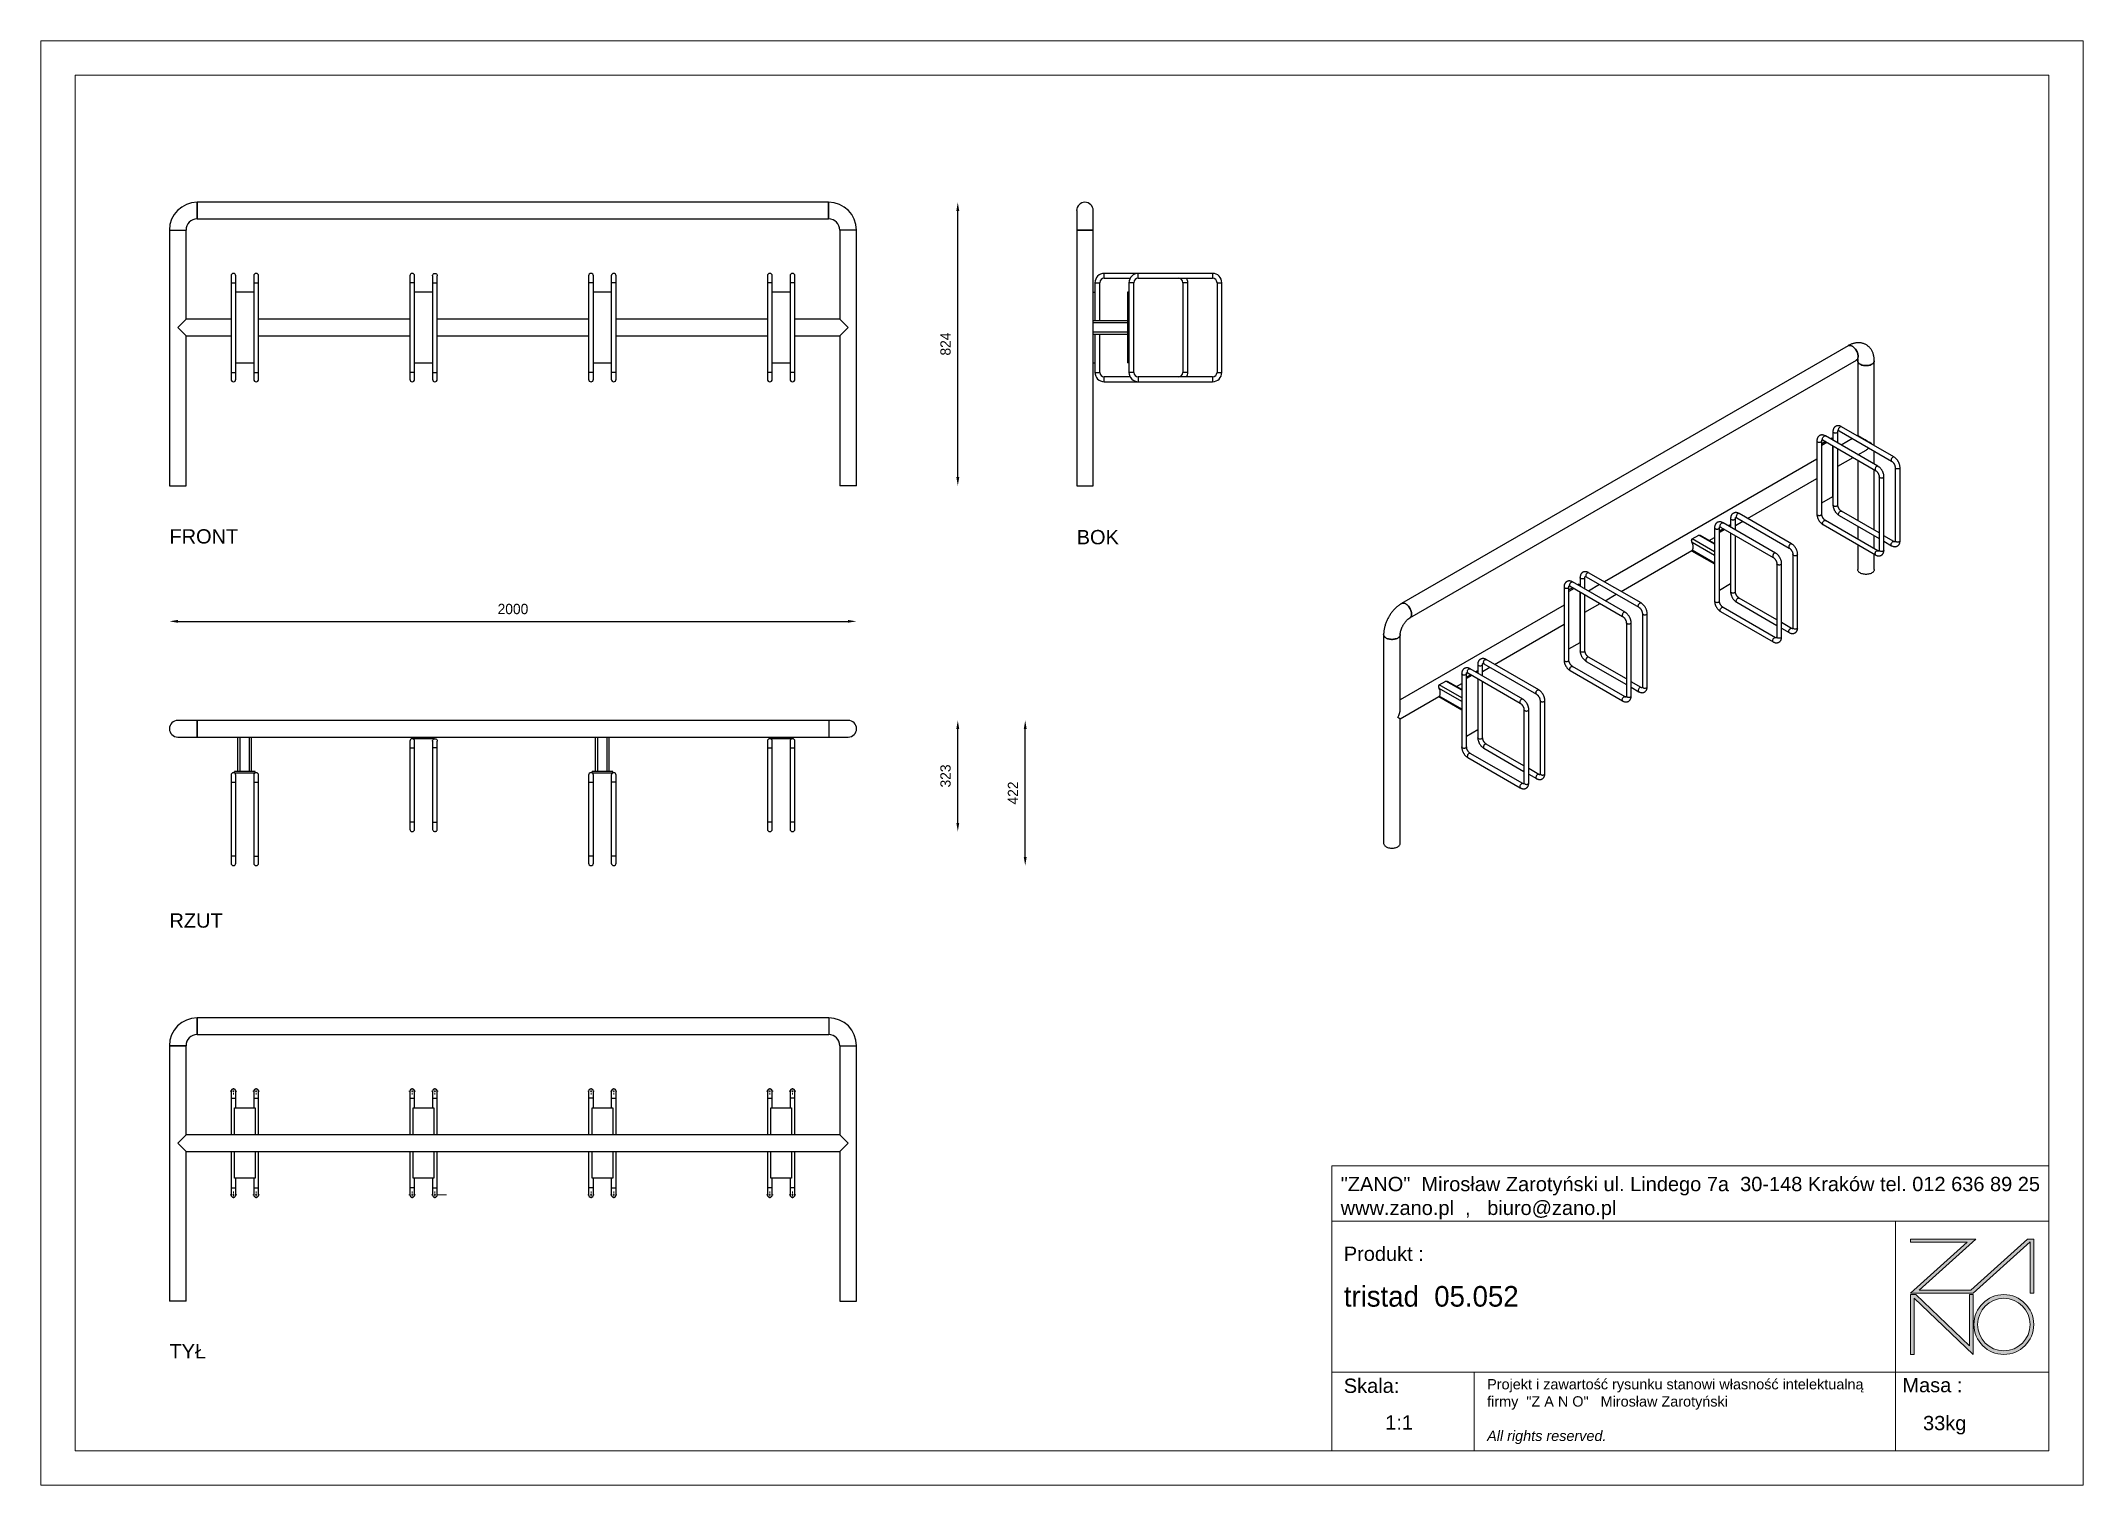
# Model space of a CAD drawing. Header units: millimetres. Extents: x 4169 to 10109, y -3451 to 749.
import ezdxf

# ---------------------------------------------------------------- set-up
doc = ezdxf.new("R2010")
doc.units = ezdxf.units.MM
doc.header["$PDSIZE"] = -1
doc.layers.add('tabelka', color=155, linetype='Continuous')
doc.layers.add('WYMIAR', color=96, linetype='Continuous')
doc.dimstyles.new('1-1', dxfattribs={"dimtxt": 30, "dimasz": 25, "dimexe": 6.25, "dimexo": 30, "dimgap": 20.625, "dimtad": 1, "dimdec": 1, "dimtxsty": 'Standard', "dimcen": 0, "dimclrd": 2, "dimclre": 2, "dimclrt": 2, "dimadec": 0, "dimazin": 0, "dimtfac": 1, "dimtdec": 1, "dimtmove": 0, "dimatfit": 3, "dimfxl": 0, "dimarcsym": 0})

msp = doc.modelspace()

# ---------------------------------------------------------------- texts
at = {"layer": 'WYMIAR', "char_height": 41.5951, "width": 196.5247, "attachment_point": 1}
for s, insert in [('{\\f@Arial Unicode MS|b0|i0|c238|p34;FRONT}', (4543.07, -671.5)), ('{\\f@Arial Unicode MS|b0|i0|c238|p34;BOK}', (7181.75, -673.7)), ('{\\f@Arial Unicode MS|b0|i0|c238|p34;RZUT}', (4543.07, -1788.56)), ('{\\f@Arial Unicode MS|b0|i0|c238|p34;TYŁ}', (4543.07, -3041.27))]:
    msp.add_mtext(s, dxfattribs=dict(at, insert=insert))

# ---------------------------------------------------------------- blocks, each defined once
blk = doc.blocks.new('zano')
at = {"layer": 'Defpoints', "lineweight": 5}
for points in [[(6270.2, 3716.2), (6270.2, 3707.4), (6434.8, 3707.4), (6270.2, 3558.4), (6452.4, 3558.4), (6617.9, 3708.2), (6617.9, 3558.4), (6628.6, 3558.4), (6628.6, 3716.2), (6610.7, 3716.2), (6446.1, 3567.2), (6295.4, 3567.2), (6459.9, 3716.2), (6270.2, 3716.2), (6270.2, 3707.4)], [(6270.2, 3554.4), (6286.2, 3554.4), (6441.7, 3405.6), (6441.7, 3554.4), (6452.4, 3554.4), (6452.4, 3380.5), (6281, 3544.6), (6281, 3380.5), (6270.2, 3380.5)]]:
    blk.add_hatch(color=251, dxfattribs=at).paths.add_polyline_path(points)
h = blk.add_hatch(color=251, dxfattribs=at)
h.paths.add_polyline_path([(6454.7, 3467.4, 1), (6628.6, 3467.4, 1)])
h.paths.add_polyline_path([(6617.9, 3467.4, -1), (6465.4, 3467.4, -1)], flags=16)
at = {"layer": 'Defpoints', "color": 251, "lineweight": 5}
blk.add_lwpolyline([(6434.8, 3707.4), (6270.2, 3558.4), (6452.4, 3558.4), (6617.9, 3708.2), (6617.9, 3558.4), (6628.6, 3558.4), (6628.6, 3716.2), (6610.7, 3716.2), (6446.1, 3567.2), (6295.4, 3567.2), (6459.9, 3716.2), (6270.2, 3716.2), (6270.2, 3707.4), (6432.1, 3707.4)], dxfattribs=at)
for points in [[(6270.2, 3716.2), (6270.2, 3707.4), (6434.8, 3707.4), (6270.2, 3558.4), (6452.4, 3558.4), (6617.9, 3708.2), (6617.9, 3558.4), (6628.6, 3558.4), (6628.6, 3716.2), (6610.7, 3716.2), (6446.1, 3567.2), (6295.4, 3567.2), (6459.9, 3716.2), (6270.2, 3716.2), (6270.2, 3707.4)], [(6270.2, 3554.4), (6286.2, 3554.4), (6441.7, 3405.6), (6441.7, 3554.4), (6452.4, 3554.4), (6452.4, 3380.5), (6281, 3544.6), (6281, 3380.5), (6270.2, 3380.5)]]:
    blk.add_lwpolyline(points, close=True, dxfattribs=at)
for radius in [87, 76.3]:
    blk.add_circle((6541.7, 3467.4), radius, dxfattribs=at)
blk = doc.blocks.new('TABELA')
at = {"layer": 'tabelka', "lineweight": 5}
for p, q in [((4587.4, 3929.4), (6672.4, 3929.4)), ((4587.4, 3767.6), (4587.4, 3929.4)), ((4587.4, 3929.4), (6672.4, 3929.4)), ((6226.5, 3767.6), (6226.5, 3329)), ((4587.4, 3329), (6672.4, 3329)), ((5001.6, 3329), (5001.6, 3100.4)), ((6226.5, 3329), (6226.5, 3100.4))]:
    blk.add_line(p, q, dxfattribs=at)
blk.add_lwpolyline([(4587.4, 3767.6), (6672.4, 3767.6), (6672.4, 3100.4), (4587.4, 3100.4)], close=True, dxfattribs=at)
blk.add_blockref('zano', (0, 0))
at = {"layer": 'tabelka', "lineweight": 5, "attachment_point": 1}
for s, insert, char_height, width in [('{\\fArial|b0|i0|c238|p34;"ZANO"  Mirosław Zarotyński ul. Lindego 7a  30-148 Kraków tel. 012 636 89 25\\Pwww.zano.pl  ,   biuro@zano.pl}', (4613, 3896.9), 41.595, 2040.38), ('{\\fArial|b0|i0|c238|p34;Produkt : }', (4622, 3694.1), 41.595, 265.273), ('{\\fCentury Gothic|b0|i0|c238|p34;tristad  05.052}', (4622, 3579.5), 60, 713.135), ('{\\fArial|b0|i0|c238|p34;Skala: }', (4622, 3310.3), 41.595, 191.675), ('{\\fArial|b0|i0|c238|p34;Masa :}', (6246.7, 3312.2), 41.595, 200.457), ('{\\fArial|b0|i0|c238|p34;1:1}', (4742.5, 3203.5), 41.595, 42.482), ('{\\fArial|b0|i0|c238|p34;33kg}', (6306.7, 3201.8), 41.595, 42.482)]:
    blk.add_mtext(s, dxfattribs=dict(at, insert=insert, char_height=char_height, width=width))
at = {"layer": 'tabelka', "color": 1, "lineweight": 5, "insert": (5038.9, 3308.9), "char_height": 30, "width": 1186.12, "attachment_point": 1}
blk.add_mtext('{\\fArial|b0|i0|c0|p34;Projekt i zawartość rysunku stanowi własność intelektualną firmy \\fArial|b0|i0|c238|p34; "Z A N O"   Mirosław Zarotyński\\fArial|b0|i1|c238|p34;\\P\\PAll rights reserved.}', dxfattribs=at)
blk = doc.blocks.new('izometria')
for p, q in [((-485.8, 2387.8), (-1784.4, 1638.1)), ((-1760.3, 1596.3), (-461.7, 2345.9)), ((-457.8, 2343.7), (-457.8, 2126.3)), ((-409.5, 2097.2), (-409.5, 2343.7)), ((-512.1, 2140.2), (-359.3, 2052.1)), ((-352.3, 2064.2), (-505.1, 2152.4)), ((-576.4, 2111.2), (-576.4, 1898.1)), ((-562.4, 1898.1), (-562.4, 2111.2)), ((-550.9, 2108.8), (-562.4, 2102.2)), ((-547.4, 2106.7), (-562.4, 2098.1)), ((-558.7, 2113.3), (-406, 2025.1)), ((-399, 2037.2), (-551.7, 2125.4)), ((-533.3, 2118.9), (-536.9, 2116.9)), ((-529.8, 2116.9), (-533.4, 2114.8)), ((-533.3, 2118.9), (-529.8, 2116.9)), ((-529.8, 2112.7), (-529.8, 2116.9)), ((-529.8, 1949.5), (-529.8, 2096.6)), ((-529.7, 2084.8), (-529.8, 2084.8)), ((-529.7, 2138.1), (-529.7, 2112.7)), ((-529.7, 2096.5), (-529.7, 1925)), ((-515.7, 2104.6), (-515.7, 2138.1)), ((-515.7, 1925), (-515.7, 2088.5)), ((-472.9, 2117.6), (-505.5, 2098.8)), ((-457.8, 2126.3), (-458.9, 2125.7)), ((-457.2, 2070.9), (-433.6, 2084.5)), ((-409.5, 2043.3), (-409.5, 2081)), ((-576.4, 2057.9), (-1194.3, 1701.2)), ((-529.8, 2029), (-529.7, 2029)), ((-515.7, 2037.1), (-471.2, 2062.8)), ((-457.8, 2055), (-457.8, 1879.3)), ((-409.5, 1851.4), (-409.5, 2027.1)), ((-348.7, 2033.6), (-348.7, 1820.5)), ((-334.7, 1820.5), (-334.7, 2033.6)), ((-778.3, 1885.5), (-576.4, 2002.1)), ((-395.4, 2006.7), (-395.4, 1793.6)), ((-381.4, 1793.6), (-381.4, 2006.7)), ((-562.4, 1930.7), (-529.8, 1949.5)), ((-395.4, 1843.2), (-505.1, 1906.6)), ((-874.1, 1858.5), (-874.1, 1645.4)), ((-860.1, 1645.4), (-860.1, 1858.5)), ((-847.9, 1855.7), (-860.1, 1848.7)), ((-844.4, 1853.7), (-860.1, 1844.6)), ((-856.4, 1860.6), (-703.7, 1772.4)), ((-696.7, 1784.6), (-849.4, 1872.7)), ((-830.3, 1865.9), (-833.9, 1863.8)), ((-827.4, 1863.4), (-830.4, 1861.7)), ((-827.4, 1864.2), (-830.3, 1865.9)), ((-827.4, 1885.4), (-827.4, 1860)), ((-827.4, 1843.9), (-827.4, 1672.3)), ((-813.4, 1851.9), (-813.4, 1885.4)), ((-813.4, 1865.3), (-792.3, 1877.5)), ((-809.8, 1887.6), (-657, 1799.4)), ((-650, 1811.5), (-802.8, 1899.7)), ((-558.7, 1867.5), (-406, 1779.3)), ((-399, 1791.5), (-551.7, 1879.6)), ((-512.1, 1894.5), (-395.4, 1827.1)), ((-457.8, 1863.1), (-457.8, 1825.4)), ((-1146, 1673.3), (-940.5, 1791.9)), ((-940.7, 1791.8), (-874.1, 1753.3)), ((-939.2, 1825.8), (-920, 1836.9)), ((-874.1, 1788.2), (-939.2, 1825.8)), ((-874.1, 1777.7), (-939.2, 1815.3)), ((-874.1, 1755.5), (-939.2, 1793.1)), ((-874.1, 1810.4), (-920, 1836.9)), ((-874.1, 1812.5), (-915.1, 1836.2)), ((-889.4, 1821.4), (-874.1, 1830.2)), ((-813.4, 1672.3), (-813.4, 1835.8)), ((-457.8, 1809.2), (-457.8, 1736.8)), ((-409.5, 1797.5), (-409.5, 1835.2)), ((-352.3, 1818.4), (-381.4, 1835.2)), ((-381.4, 1819), (-359.3, 1806.3)), ((-1087.7, 1639.7), (-1240.5, 1727.8)), ((-693, 1754), (-693, 1540.9)), ((-679, 1540.9), (-679, 1754)), ((-646.4, 1780.9), (-646.4, 1567.8)), ((-632.4, 1567.8), (-632.4, 1780.9)), ((-409.5, 1736.8), (-409.5, 1781.3)), ((-1311.8, 1686.7), (-1311.8, 1473.5)), ((-1297.8, 1473.5), (-1297.8, 1686.7)), ((-1286.3, 1684.2), (-1297.8, 1677.6)), ((-1282.8, 1682.2), (-1297.8, 1673.5)), ((-1294.1, 1688.8), (-1141.4, 1600.6)), ((-1134.4, 1612.7), (-1287.1, 1700.9)), ((-1268.7, 1694.4), (-1272.3, 1692.3)), ((-1265.2, 1692.4), (-1268.8, 1690.3)), ((-1268.7, 1694.4), (-1265.2, 1692.4)), ((-1265.2, 1688.2), (-1265.2, 1692.4)), ((-1265.2, 1525), (-1265.2, 1672)), ((-1265.1, 1713.6), (-1265.1, 1688.2)), ((-1265.1, 1672), (-1265.1, 1500.5)), ((-1251.1, 1680.1), (-1251.1, 1713.6)), ((-1251.1, 1500.5), (-1251.1, 1663.9)), ((-1247.5, 1715.7), (-1094.7, 1627.5)), ((-1208.3, 1693.1), (-1240.9, 1674.2)), ((-1192.6, 1646.3), (-1160, 1665.2)), ((-860.1, 1677.2), (-827.4, 1696.1)), ((-1311.8, 1633.3), (-1788.3, 1358.2)), ((-1265.1, 1660.3), (-1265.2, 1660.2)), ((-1265.2, 1604.5), (-1265.1, 1604.5)), ((-1251.1, 1612.6), (-1206.6, 1638.3)), ((-1084.1, 1609.1), (-1084.1, 1396)), ((-1070.1, 1396), (-1070.1, 1609.1)), ((-856.4, 1614.8), (-703.7, 1526.7)), ((-696.7, 1538.8), (-849.4, 1627)), ((-809.8, 1641.8), (-693, 1574.4)), ((-693, 1590.6), (-802.8, 1653.9)), ((-1836.6, 1547.7), (-1836.6, 940.8)), ((-1788.3, 1330.3), (-1788.3, 1547.7)), ((-1513.7, 1461), (-1311.8, 1577.6)), ((-1130.7, 1582.2), (-1130.7, 1369)), ((-1116.7, 1369), (-1116.7, 1582.2)), ((-650, 1565.7), (-679, 1582.5)), ((-679, 1566.3), (-657, 1553.6)), ((-1297.8, 1506.2), (-1265.2, 1525)), ((-1609.5, 1434), (-1609.5, 1220.9)), ((-1595.5, 1220.9), (-1595.5, 1434)), ((-1583.3, 1431.2), (-1595.5, 1424.1)), ((-1579.8, 1429.1), (-1595.5, 1420.1)), ((-1591.8, 1436.1), (-1439.1, 1347.9)), ((-1432.1, 1360), (-1584.8, 1448.2)), ((-1565.7, 1441.3), (-1569.3, 1439.2)), ((-1562.8, 1439.6), (-1565.7, 1441.3)), ((-1562.8, 1438.9), (-1565.7, 1437.2)), ((-1562.8, 1460.9), (-1562.8, 1435.5)), ((-1548.8, 1427.4), (-1548.8, 1460.9)), ((-1548.8, 1440.7), (-1527.7, 1452.9)), ((-1545.1, 1463), (-1392.4, 1374.8)), ((-1385.4, 1387), (-1538.1, 1475.1)), ((-1294.1, 1443), (-1141.4, 1354.8)), ((-1134.4, 1366.9), (-1287.1, 1455.1)), ((-1247.5, 1469.9), (-1130.7, 1402.5)), ((-1130.7, 1418.7), (-1240.5, 1482)), ((-1788.3, 1302.5), (-1675.9, 1367.3)), ((-1676.1, 1367.3), (-1609.5, 1328.8)), ((-1674.6, 1401.2), (-1655.4, 1412.4)), ((-1609.5, 1363.6), (-1674.6, 1401.2)), ((-1609.5, 1353.2), (-1674.6, 1390.8)), ((-1609.5, 1331), (-1674.6, 1368.6)), ((-1609.5, 1385.8), (-1655.4, 1412.4)), ((-1609.5, 1388), (-1650.5, 1411.7)), ((-1624.8, 1396.9), (-1609.5, 1405.7)), ((-1562.8, 1419.3), (-1562.8, 1247.8)), ((-1548.8, 1247.8), (-1548.8, 1411.2)), ((-1087.7, 1393.9), (-1116.7, 1410.6)), ((-1116.7, 1394.5), (-1094.7, 1381.7)), ((-1428.4, 1329.5), (-1428.4, 1116.4)), ((-1414.4, 1116.4), (-1414.4, 1329.5)), ((-1381.8, 1356.4), (-1381.8, 1143.3)), ((-1367.8, 1143.3), (-1367.8, 1356.4)), ((-1788.3, 940.8), (-1788.3, 1302.5)), ((-1595.5, 1252.7), (-1562.8, 1271.5)), ((-1591.8, 1190.3), (-1439.1, 1102.1)), ((-1432.1, 1114.3), (-1584.8, 1202.4)), ((-1545.1, 1217.2), (-1428.4, 1149.9)), ((-1428.4, 1166), (-1538.1, 1229.4)), ((-1385.4, 1141.2), (-1414.4, 1158)), ((-1414.4, 1141.8), (-1392.4, 1129.1))]:
    blk.add_line(p, q)
at = {"flags": 128}
for points in [[(-485.8, 2387.8), (-485.1, 2388.1), (-483.4, 2388.7), (-481.7, 2388.9), (-479.8, 2388.8), (-477.8, 2388.4), (-475.8, 2387.6), (-473.7, 2386.6), (-471.7, 2385.2), (-469.6, 2383.6), (-467.7, 2381.8), (-465.8, 2379.7), (-464, 2377.5), (-462.4, 2375.1), (-461, 2372.5), (-459.7, 2369.9), (-458.6, 2367.3), (-457.8, 2364.6), (-457.2, 2362), (-456.8, 2359.4), (-456.7, 2357), (-456.8, 2354.7), (-457.2, 2352.6), (-457.8, 2350.6), (-458.6, 2349), (-459.7, 2347.5), (-461, 2346.4), (-461.7, 2345.9)], [(-456.7, 2357), (-456.8, 2359.4), (-457.2, 2362), (-457.8, 2364.6), (-458.6, 2367.3), (-459.7, 2369.9), (-461, 2372.5), (-462.4, 2375.1), (-464, 2377.5), (-465.8, 2379.7), (-467.7, 2381.8), (-469.6, 2383.6), (-471.7, 2385.2), (-473.7, 2386.6), (-475.8, 2387.6), (-477.8, 2388.4), (-479.8, 2388.8), (-481.7, 2388.9), (-483.4, 2388.7), (-485.1, 2388.1), (-485.8, 2387.8)], [(-461.7, 2345.9), (-461, 2346.4), (-459.7, 2347.5), (-458.6, 2349), (-457.8, 2350.6), (-457.2, 2352.6), (-456.8, 2354.7), (-456.7, 2357)], [(-409.5, 2343.7), (-409.5, 2342.8), (-409.9, 2341.2), (-410.6, 2339.5), (-411.6, 2338), (-412.9, 2336.5), (-414.6, 2335.1), (-416.5, 2333.8), (-418.7, 2332.7), (-421.1, 2331.7), (-423.7, 2331), (-426.4, 2330.4), (-429.3, 2330), (-432.1, 2329.8), (-435.1, 2329.8), (-438, 2330), (-440.8, 2330.4), (-443.5, 2331), (-446.1, 2331.7), (-448.5, 2332.7), (-450.7, 2333.8), (-452.6, 2335.1), (-454.3, 2336.5), (-455.6, 2338), (-456.7, 2339.5), (-457.4, 2341.2), (-457.7, 2342.8), (-457.8, 2343.7)], [(-457.8, 2343.7), (-457.7, 2342.8), (-457.4, 2341.2), (-456.7, 2339.5), (-455.6, 2338), (-454.3, 2336.5), (-452.6, 2335.1), (-450.7, 2333.8), (-448.5, 2332.7), (-446.1, 2331.7), (-443.5, 2331), (-440.8, 2330.4), (-438, 2330), (-435.1, 2329.8), (-432.1, 2329.8), (-429.3, 2330), (-426.4, 2330.4), (-423.7, 2331), (-421.1, 2331.7), (-418.7, 2332.7), (-416.5, 2333.8), (-414.6, 2335.1), (-412.9, 2336.5), (-411.6, 2338), (-410.6, 2339.5), (-409.9, 2341.2), (-409.5, 2342.8), (-409.5, 2343.7)], [(-512.1, 2140.2), (-512.4, 2140.5), (-513, 2141.2), (-513.4, 2142.2), (-513.5, 2143.4), (-513.4, 2144.8), (-513, 2146.2), (-512.4, 2147.6), (-511.6, 2149), (-510.7, 2150.2), (-509.7, 2151.2), (-508.6, 2152), (-507.5, 2152.5), (-506.4, 2152.7), (-505.5, 2152.5), (-505.1, 2152.4)], [(-574.3, 2108.3), (-573.1, 2107.8), (-571.7, 2107.4), (-570.2, 2107.2), (-568.6, 2107.2), (-567.1, 2107.4), (-565.6, 2107.8), (-564.4, 2108.3), (-563.4, 2109), (-562.8, 2109.9), (-562.4, 2110.7), (-562.4, 2111.2)], [(-558.7, 2113.3), (-559.1, 2113.6), (-559.7, 2114.3), (-560.1, 2115.3), (-560.2, 2116.5), (-560.1, 2117.8), (-559.7, 2119.3), (-559.1, 2120.7), (-558.3, 2122), (-557.4, 2123.3), (-556.3, 2124.3), (-555.2, 2125.1), (-554.1, 2125.6), (-553.1, 2125.7), (-552.1, 2125.6), (-551.7, 2125.4)], [(-529.7, 2138.1), (-529.7, 2137.7), (-529.3, 2136.8), (-528.6, 2136), (-527.7, 2135.3), (-526.4, 2134.7), (-525, 2134.3), (-523.5, 2134.1), (-521.9, 2134.1), (-520.4, 2134.3), (-519, 2134.7), (-517.8, 2135.3), (-516.8, 2136), (-516.1, 2136.8), (-515.7, 2137.7), (-515.7, 2138.1)], [(-402.5, 2036.9), (-403.6, 2036.1), (-404.6, 2035.1), (-405.6, 2033.9), (-406.4, 2032.5), (-407, 2031.1), (-407.3, 2029.7), (-407.4, 2028.3), (-407.3, 2027.1), (-407, 2026.1), (-406.4, 2025.4), (-406, 2025.1)], [(-355.8, 2063.8), (-356.9, 2063.1), (-358, 2062), (-358.9, 2060.8), (-359.7, 2059.5), (-360.3, 2058), (-360.7, 2056.6), (-360.8, 2055.3), (-360.7, 2054.1), (-360.3, 2053.1), (-359.7, 2052.3), (-359.3, 2052.1)], [(-336.7, 2030.8), (-338, 2030.2), (-339.4, 2029.8), (-340.9, 2029.6), (-342.5, 2029.6), (-344, 2029.8), (-345.4, 2030.2), (-346.6, 2030.8), (-347.6, 2031.5), (-348.3, 2032.3), (-348.6, 2033.2), (-348.7, 2033.6)], [(-383.4, 2003.8), (-384.6, 2003.3), (-386, 2002.9), (-387.6, 2002.7), (-389.1, 2002.7), (-390.7, 2002.9), (-392.1, 2003.3), (-393.3, 2003.8), (-394.3, 2004.5), (-395, 2005.4), (-395.3, 2006.2), (-395.4, 2006.7)], [(-529.7, 1925), (-529.7, 1924.6), (-529.3, 1923.7), (-528.6, 1922.9), (-527.7, 1922.2), (-526.4, 1921.6), (-525, 1921.2), (-523.5, 1921), (-521.9, 1921), (-520.4, 1921.2), (-519, 1921.6), (-517.8, 1922.2), (-516.8, 1922.9), (-516.1, 1923.7), (-515.7, 1924.6), (-515.7, 1925)], [(-512.1, 1894.5), (-512.4, 1894.7), (-513, 1895.5), (-513.4, 1896.5), (-513.5, 1897.7), (-513.4, 1899), (-513, 1900.4), (-512.4, 1901.8), (-511.6, 1903.2), (-510.7, 1904.4), (-509.7, 1905.5), (-508.6, 1906.2), (-507.5, 1906.7), (-506.4, 1906.9), (-505.5, 1906.8), (-505.1, 1906.6)], [(-874.1, 1858.5), (-874, 1858.1), (-873.7, 1857.2), (-873, 1856.4), (-872, 1855.7), (-870.8, 1855.1), (-869.4, 1854.7), (-867.8, 1854.5), (-866.3, 1854.5), (-864.8, 1854.7), (-863.3, 1855.1), (-862.1, 1855.7), (-861.1, 1856.4), (-860.5, 1857.2), (-860.1, 1858.1), (-860.1, 1858.5)], [(-856.4, 1860.6), (-856.8, 1860.9), (-857.4, 1861.6), (-857.7, 1862.6), (-857.9, 1863.8), (-857.7, 1865.2), (-857.4, 1866.6), (-856.8, 1868), (-856, 1869.4), (-855.1, 1870.6), (-854, 1871.6), (-852.9, 1872.4), (-851.8, 1872.9), (-850.8, 1873.1), (-849.8, 1872.9), (-849.4, 1872.7)], [(-825.3, 1882.6), (-824.1, 1882), (-822.7, 1881.6), (-821.2, 1881.4), (-819.6, 1881.4), (-818.1, 1881.6), (-816.7, 1882), (-815.4, 1882.6), (-814.5, 1883.3), (-813.8, 1884.1), (-813.4, 1885), (-813.4, 1885.4)], [(-802.8, 1899.7), (-803.2, 1899.9), (-804.1, 1900), (-805.2, 1899.8), (-806.3, 1899.3), (-807.4, 1898.6), (-808.4, 1897.5), (-809.3, 1896.3), (-810.1, 1894.9), (-810.7, 1893.5), (-811.1, 1892.1), (-811.2, 1890.8), (-811.1, 1889.6), (-810.7, 1888.6), (-810.1, 1887.8), (-809.8, 1887.6)], [(-574.3, 1895.2), (-573.1, 1894.6), (-571.7, 1894.3), (-570.2, 1894.1), (-568.6, 1894.1), (-567.1, 1894.3), (-565.6, 1894.6), (-564.4, 1895.2), (-563.4, 1895.9), (-562.8, 1896.7), (-562.4, 1897.6), (-562.4, 1898.1)], [(-560.2, 1870.7), (-560.1, 1872.1), (-559.7, 1873.5), (-559.1, 1874.9), (-558.3, 1876.3), (-557.4, 1877.5), (-556.3, 1878.5), (-555.2, 1879.3), (-554.1, 1879.8), (-553.1, 1880), (-552.1, 1879.8), (-551.7, 1879.6)], [(-939.2, 1793.1), (-938.1, 1794.7), (-937.2, 1796.6), (-936.6, 1798.8), (-936.3, 1801.2), (-936.3, 1803.8), (-936.6, 1806.6), (-937.2, 1809.5), (-938.1, 1812.4), (-939.2, 1815.3)], [(-700.2, 1784.2), (-701.3, 1783.4), (-702.3, 1782.4), (-703.3, 1781.2), (-704.1, 1779.8), (-704.6, 1778.4), (-705, 1777), (-705.1, 1775.6), (-705, 1774.4), (-704.6, 1773.4), (-704.1, 1772.7), (-703.7, 1772.4)], [(-650, 1811.5), (-650.4, 1811.7), (-651.4, 1811.8), (-652.4, 1811.7), (-653.5, 1811.2), (-654.6, 1810.4), (-655.7, 1809.4), (-656.6, 1808.1), (-657.4, 1806.8), (-658, 1805.4), (-658.3, 1803.9), (-658.5, 1802.6), (-658.3, 1801.4), (-658, 1800.4), (-657.4, 1799.6), (-657, 1799.4)], [(-407.4, 1782.5), (-407.3, 1783.9), (-407, 1785.3), (-406.4, 1786.7), (-405.6, 1788.1), (-404.6, 1789.3), (-403.6, 1790.3), (-402.5, 1791.1), (-401.4, 1791.6), (-400.3, 1791.8), (-399.4, 1791.7), (-399, 1791.5)], [(-381.4, 1793.6), (-381.4, 1793.1), (-381.7, 1792.2), (-382.4, 1791.4), (-383.4, 1790.7), (-384.6, 1790.1), (-386, 1789.8), (-387.6, 1789.6), (-389.1, 1789.6), (-390.7, 1789.8), (-392.1, 1790.1), (-393.3, 1790.7), (-394.3, 1791.4), (-395, 1792.2), (-395.3, 1793.1), (-395.4, 1793.6)], [(-359.3, 1806.3), (-359.7, 1806.5), (-360.3, 1807.3), (-360.7, 1808.3), (-360.8, 1809.5), (-360.7, 1810.8), (-360.3, 1812.2), (-359.7, 1813.7), (-358.9, 1815), (-358, 1816.3), (-356.9, 1817.3), (-355.8, 1818.1), (-354.7, 1818.6), (-353.7, 1818.7), (-352.7, 1818.6), (-352.3, 1818.4)], [(-336.7, 1817.7), (-338, 1817.1), (-339.4, 1816.7), (-340.9, 1816.5), (-342.5, 1816.5), (-344, 1816.7), (-345.4, 1817.1), (-346.6, 1817.7), (-347.6, 1818.4), (-348.3, 1819.2), (-348.6, 1820.1), (-348.7, 1820.5)], [(-1244, 1727.5), (-1245.1, 1726.7), (-1246.1, 1725.7), (-1247, 1724.4), (-1247.8, 1723.1), (-1248.4, 1721.7), (-1248.8, 1720.2), (-1248.9, 1718.9), (-1248.8, 1717.7), (-1248.4, 1716.7), (-1247.8, 1716), (-1247.5, 1715.7)], [(-681.1, 1751.2), (-682.3, 1750.6), (-683.7, 1750.2), (-685.3, 1750), (-686.8, 1750), (-688.4, 1750.2), (-689.8, 1750.6), (-691, 1751.2), (-692, 1751.9), (-692.7, 1752.7), (-693, 1753.6), (-693, 1754)], [(-634.4, 1778.1), (-635.7, 1777.5), (-637.1, 1777.1), (-638.6, 1776.9), (-640.2, 1776.9), (-641.7, 1777.1), (-643.1, 1777.5), (-644.3, 1778.1), (-645.3, 1778.8), (-646, 1779.6), (-646.3, 1780.5), (-646.4, 1780.9)], [(-409.5, 1736.8), (-409.5, 1735.9), (-409.9, 1734.3), (-410.6, 1732.6), (-411.6, 1731.1), (-412.9, 1729.6), (-414.6, 1728.2), (-416.5, 1726.9), (-418.7, 1725.8), (-421.1, 1724.9), (-423.7, 1724.1), (-426.4, 1723.5), (-429.3, 1723.1), (-432.1, 1722.9), (-435.1, 1722.9), (-438, 1723.1), (-440.8, 1723.5), (-443.5, 1724.1), (-446.1, 1724.9), (-448.5, 1725.8), (-450.7, 1726.9), (-452.6, 1728.2), (-454.3, 1729.6), (-455.6, 1731.1), (-456.7, 1732.6), (-457.4, 1734.3), (-457.7, 1735.9), (-457.8, 1736.8)], [(-1311.8, 1686.7), (-1311.7, 1686.2), (-1311.4, 1685.3), (-1310.7, 1684.5), (-1309.7, 1683.8), (-1308.5, 1683.2), (-1307.1, 1682.8), (-1305.5, 1682.6), (-1304, 1682.6), (-1302.5, 1682.8), (-1301, 1683.2), (-1299.8, 1683.8), (-1298.8, 1684.5), (-1298.2, 1685.3), (-1297.8, 1686.2), (-1297.8, 1686.6)], [(-1294.1, 1688.8), (-1294.5, 1689), (-1295.1, 1689.8), (-1295.4, 1690.8), (-1295.6, 1692), (-1295.4, 1693.3), (-1295.1, 1694.7), (-1294.5, 1696.2), (-1293.7, 1697.5), (-1292.8, 1698.7), (-1291.7, 1699.8), (-1290.6, 1700.5), (-1289.5, 1701), (-1288.5, 1701.2), (-1287.5, 1701.1), (-1287.1, 1700.9)], [(-1253.1, 1710.7), (-1254.4, 1710.2), (-1255.8, 1709.8), (-1257.3, 1709.6), (-1258.9, 1709.6), (-1260.4, 1709.8), (-1261.8, 1710.2), (-1263, 1710.7), (-1264, 1711.4), (-1264.7, 1712.3), (-1265, 1713.1), (-1265.1, 1713.6)], [(-813.4, 1672.3), (-813.4, 1671.9), (-813.8, 1671), (-814.5, 1670.2), (-815.4, 1669.5), (-816.7, 1668.9), (-818.1, 1668.5), (-819.6, 1668.3), (-821.2, 1668.3), (-822.7, 1668.5), (-824.1, 1668.9), (-825.3, 1669.5), (-826.3, 1670.2), (-827, 1671), (-827.4, 1671.9), (-827.4, 1672.3)], [(-1755.3, 1607.3), (-1755.4, 1609.8), (-1755.8, 1612.3), (-1756.4, 1615), (-1757.2, 1617.6), (-1758.3, 1620.3), (-1759.6, 1622.9), (-1761, 1625.4), (-1762.6, 1627.8), (-1764.4, 1630.1), (-1766.3, 1632.1), (-1768.3, 1634), (-1770.3, 1635.6), (-1772.3, 1636.9), (-1774.4, 1637.9), (-1776.4, 1638.7), (-1778.4, 1639.1), (-1780.3, 1639.2), (-1782, 1639), (-1783.7, 1638.5), (-1784.4, 1638.1)], [(-1784.4, 1638.1), (-1783.7, 1638.5), (-1782, 1639), (-1780.3, 1639.2), (-1778.4, 1639.1), (-1776.4, 1638.7), (-1774.4, 1637.9), (-1772.3, 1636.9)], [(-1772.3, 1636.9), (-1770.3, 1635.6), (-1768.3, 1634), (-1766.3, 1632.1), (-1764.4, 1630.1), (-1762.6, 1627.8), (-1761, 1625.4), (-1759.6, 1622.9), (-1758.3, 1620.3), (-1757.2, 1617.6), (-1756.4, 1615), (-1755.8, 1612.3), (-1755.4, 1609.8), (-1755.3, 1607.3), (-1755.4, 1605), (-1755.8, 1602.9), (-1756.4, 1601), (-1757.2, 1599.3), (-1758.3, 1597.9), (-1759.6, 1596.7), (-1760.2, 1596.3)], [(-1760.3, 1596.3), (-1759.6, 1596.7), (-1758.3, 1597.9), (-1757.2, 1599.3), (-1756.4, 1601), (-1755.8, 1602.9), (-1755.4, 1605), (-1755.3, 1607.3)], [(-1137.9, 1612.4), (-1139, 1611.6), (-1140, 1610.6), (-1141, 1609.3), (-1141.8, 1608), (-1142.3, 1606.6), (-1142.7, 1605.1), (-1142.8, 1603.8), (-1142.7, 1602.6), (-1142.3, 1601.6), (-1141.8, 1600.9), (-1141.4, 1600.6)], [(-1094.7, 1627.5), (-1095.1, 1627.8), (-1095.7, 1628.5), (-1096, 1629.5), (-1096.2, 1630.7), (-1096, 1632.1), (-1095.7, 1633.5), (-1095.1, 1634.9), (-1094.3, 1636.3), (-1093.4, 1637.5), (-1092.3, 1638.5), (-1091.2, 1639.3), (-1090.1, 1639.8), (-1089.1, 1640), (-1088.1, 1639.8), (-1087.7, 1639.7)], [(-1084.1, 1609.1), (-1084, 1608.6), (-1083.7, 1607.8), (-1083, 1606.9), (-1082, 1606.2), (-1080.8, 1605.7), (-1079.4, 1605.3), (-1077.9, 1605.1), (-1076.3, 1605.1), (-1074.8, 1605.3), (-1073.3, 1605.7), (-1072.1, 1606.2), (-1071.1, 1606.9), (-1070.5, 1607.8), (-1070.1, 1608.6), (-1070.1, 1609.1)], [(-874.1, 1645.4), (-874, 1644.9), (-873.7, 1644.1), (-873, 1643.2), (-872, 1642.5), (-870.8, 1642), (-869.4, 1641.6), (-867.8, 1641.4), (-866.3, 1641.4), (-864.8, 1641.6), (-863.3, 1642), (-862.1, 1642.5), (-861.1, 1643.2), (-860.5, 1644.1), (-860.1, 1644.9), (-860.1, 1645.4)], [(-856.4, 1614.8), (-856.8, 1615.1), (-857.4, 1615.8), (-857.7, 1616.8), (-857.9, 1618), (-857.7, 1619.4), (-857.4, 1620.8), (-856.8, 1622.2), (-856, 1623.6), (-855.1, 1624.8), (-854, 1625.8), (-852.9, 1626.6), (-851.8, 1627.1), (-850.8, 1627.3), (-849.8, 1627.1), (-849.4, 1627)], [(-809.8, 1641.8), (-810.1, 1642), (-810.7, 1642.8), (-811.1, 1643.8), (-811.2, 1645), (-811.1, 1646.3), (-810.7, 1647.7), (-810.1, 1649.2), (-809.3, 1650.5), (-808.4, 1651.7), (-807.4, 1652.8), (-806.3, 1653.6), (-805.2, 1654), (-804.1, 1654.2), (-803.2, 1654.1), (-802.8, 1653.9)], [(-1836.6, 1547.7), (-1836.6, 1546.8), (-1836.2, 1545.2), (-1835.5, 1543.5), (-1834.5, 1542), (-1833.1, 1540.5), (-1831.5, 1539.1), (-1829.5, 1537.8)], [(-1788.3, 1547.7), (-1788.4, 1546.8), (-1788.7, 1545.2), (-1789.4, 1543.5), (-1790.4, 1542), (-1791.8, 1540.5), (-1793.5, 1539.1), (-1795.4, 1537.8), (-1797.6, 1536.7), (-1800, 1535.8), (-1802.6, 1535), (-1805.3, 1534.4), (-1808.1, 1534), (-1811, 1533.8), (-1813.9, 1533.8), (-1816.8, 1534), (-1819.6, 1534.4), (-1822.4, 1535), (-1825, 1535.8), (-1827.4, 1536.7), (-1829.5, 1537.8), (-1831.5, 1539.1), (-1833.1, 1540.5), (-1834.5, 1542), (-1835.5, 1543.5), (-1836.2, 1545.2), (-1836.6, 1546.8), (-1836.6, 1547.7)], [(-1829.5, 1537.8), (-1827.4, 1536.7), (-1825, 1535.8), (-1822.4, 1535), (-1819.6, 1534.4), (-1816.8, 1534), (-1813.9, 1533.8), (-1811, 1533.8), (-1808.1, 1534), (-1805.3, 1534.4), (-1802.6, 1535), (-1800, 1535.8), (-1797.6, 1536.7), (-1795.4, 1537.8), (-1793.5, 1539.1), (-1791.8, 1540.5), (-1790.4, 1542), (-1789.4, 1543.5), (-1788.7, 1545.2), (-1788.4, 1546.8), (-1788.3, 1547.7)], [(-1118.8, 1579.3), (-1120, 1578.7), (-1121.4, 1578.3), (-1123, 1578.1), (-1124.5, 1578.1), (-1126.1, 1578.3), (-1127.5, 1578.7), (-1128.7, 1579.3), (-1129.7, 1580), (-1130.4, 1580.8), (-1130.7, 1581.7), (-1130.7, 1582.1)], [(-657, 1553.6), (-657.4, 1553.9), (-658, 1554.6), (-658.3, 1555.6), (-658.5, 1556.8), (-658.3, 1558.2), (-658, 1559.6), (-657.4, 1561), (-656.6, 1562.4), (-655.7, 1563.6), (-654.6, 1564.6), (-653.5, 1565.4), (-652.4, 1565.9), (-651.4, 1566.1), (-650.4, 1565.9), (-650, 1565.7)], [(-634.4, 1565), (-635.7, 1564.4), (-637.1, 1564), (-638.6, 1563.8), (-640.2, 1563.8), (-641.7, 1564), (-643.1, 1564.4), (-644.3, 1565), (-645.3, 1565.7), (-646, 1566.5), (-646.3, 1567.4), (-646.4, 1567.8)], [(-1253.1, 1497.6), (-1254.4, 1497.1), (-1255.8, 1496.7), (-1257.3, 1496.5), (-1258.9, 1496.5), (-1260.4, 1496.7), (-1261.8, 1497.1), (-1263, 1497.6), (-1264, 1498.3), (-1264.7, 1499.1), (-1265, 1500), (-1265.1, 1500.5)], [(-703.7, 1526.7), (-704.1, 1526.9), (-704.6, 1527.7), (-705, 1528.7), (-705.1, 1529.9), (-705, 1531.2), (-704.6, 1532.6), (-704.1, 1534.1), (-703.3, 1535.4), (-702.3, 1536.6), (-701.3, 1537.7), (-700.2, 1538.4), (-699.1, 1538.9), (-698, 1539.1), (-697.1, 1539), (-696.7, 1538.8)], [(-681.1, 1538), (-682.3, 1537.5), (-683.7, 1537.1), (-685.3, 1536.9), (-686.8, 1536.9), (-688.4, 1537.1), (-689.8, 1537.5), (-691, 1538), (-692, 1538.7), (-692.7, 1539.6), (-693, 1540.4), (-693, 1540.9)], [(-1595.5, 1434), (-1595.5, 1433.5), (-1595.8, 1432.6), (-1596.5, 1431.8), (-1597.5, 1431.1), (-1598.7, 1430.6), (-1600.1, 1430.2), (-1601.7, 1430), (-1603.2, 1430), (-1604.8, 1430.2), (-1606.2, 1430.6), (-1607.4, 1431.1), (-1608.4, 1431.8), (-1609.1, 1432.6), (-1609.4, 1433.5), (-1609.5, 1434)], [(-1593.3, 1439.3), (-1593.1, 1440.6), (-1592.8, 1442), (-1592.2, 1443.5), (-1591.4, 1444.8), (-1590.5, 1446.1), (-1589.4, 1447.1), (-1588.3, 1447.9), (-1587.2, 1448.4), (-1586.2, 1448.5), (-1585.2, 1448.4), (-1584.8, 1448.2)], [(-1560.7, 1458.1), (-1559.5, 1457.5), (-1558.1, 1457.1), (-1556.6, 1456.9), (-1555, 1456.9), (-1553.5, 1457.1), (-1552.1, 1457.5), (-1550.8, 1458.1), (-1549.9, 1458.8), (-1549.2, 1459.6), (-1548.8, 1460.5), (-1548.8, 1460.9)], [(-1546.6, 1466.2), (-1546.5, 1467.6), (-1546.1, 1469), (-1545.5, 1470.4), (-1544.7, 1471.8), (-1543.8, 1473), (-1542.7, 1474), (-1541.6, 1474.8), (-1540.5, 1475.3), (-1539.5, 1475.5), (-1538.6, 1475.3), (-1538.1, 1475.1)], [(-1311.8, 1473.5), (-1311.7, 1473.1), (-1311.4, 1472.2), (-1310.7, 1471.4), (-1309.7, 1470.7), (-1308.5, 1470.1), (-1307.1, 1469.7), (-1305.5, 1469.5), (-1304, 1469.5), (-1302.5, 1469.7), (-1301, 1470.1), (-1299.8, 1470.7), (-1298.8, 1471.4), (-1298.2, 1472.2), (-1297.8, 1473.1), (-1297.8, 1473.5)], [(-1294.1, 1443), (-1294.5, 1443.2), (-1295.1, 1444), (-1295.4, 1445), (-1295.6, 1446.2), (-1295.4, 1447.5), (-1295.1, 1448.9), (-1294.5, 1450.4), (-1293.7, 1451.7), (-1292.8, 1453), (-1291.7, 1454), (-1290.6, 1454.8), (-1289.5, 1455.3), (-1288.5, 1455.4), (-1287.5, 1455.3), (-1287.1, 1455.1)], [(-1244, 1481.7), (-1245.1, 1480.9), (-1246.1, 1479.9), (-1247, 1478.7), (-1247.8, 1477.3), (-1248.4, 1475.9), (-1248.8, 1474.5), (-1248.9, 1473.1), (-1248.8, 1471.9), (-1248.4, 1470.9), (-1247.8, 1470.2), (-1247.5, 1469.9)], [(-1674.6, 1368.6), (-1673.5, 1370.2), (-1672.6, 1372.1), (-1672, 1374.3), (-1671.7, 1376.7), (-1671.7, 1379.3), (-1672, 1382.1), (-1672.6, 1384.9), (-1673.5, 1387.9), (-1674.6, 1390.8)], [(-1393.9, 1378.1), (-1393.7, 1379.4), (-1393.4, 1380.8), (-1392.8, 1382.2), (-1392, 1383.6), (-1391.1, 1384.8), (-1390, 1385.8), (-1388.9, 1386.6), (-1387.8, 1387.1), (-1386.8, 1387.3), (-1385.8, 1387.2), (-1385.4, 1387)], [(-1141.4, 1354.8), (-1141.8, 1355.1), (-1142.3, 1355.8), (-1142.7, 1356.8), (-1142.8, 1358), (-1142.7, 1359.4), (-1142.3, 1360.8), (-1141.8, 1362.2), (-1141, 1363.6), (-1140, 1364.8), (-1139, 1365.8), (-1137.9, 1366.6), (-1136.8, 1367.1), (-1135.7, 1367.3), (-1134.8, 1367.1), (-1134.4, 1366.9)], [(-1118.8, 1366.2), (-1120, 1365.6), (-1121.4, 1365.2), (-1123, 1365), (-1124.5, 1365), (-1126.1, 1365.2), (-1127.5, 1365.6), (-1128.7, 1366.2), (-1129.7, 1366.9), (-1130.4, 1367.7), (-1130.7, 1368.6), (-1130.7, 1369)], [(-1087.7, 1393.9), (-1088.1, 1394.1), (-1089.1, 1394.2), (-1090.1, 1394), (-1091.2, 1393.5), (-1092.3, 1392.7), (-1093.4, 1391.7), (-1094.3, 1390.5), (-1095.1, 1389.1), (-1095.7, 1387.7), (-1096, 1386.3), (-1096.2, 1385), (-1096, 1383.8), (-1095.7, 1382.8), (-1095.1, 1382), (-1094.7, 1381.7)], [(-1084.1, 1396), (-1084, 1395.5), (-1083.7, 1394.6), (-1083, 1393.8), (-1082, 1393.1), (-1080.8, 1392.6), (-1079.4, 1392.2), (-1077.9, 1392), (-1076.3, 1392), (-1074.8, 1392.2), (-1073.3, 1392.6), (-1072.1, 1393.1), (-1071.1, 1393.8), (-1070.5, 1394.6), (-1070.1, 1395.5), (-1070.1, 1396)], [(-1432.1, 1360), (-1432.5, 1360.2), (-1433.4, 1360.4), (-1434.5, 1360.2), (-1435.6, 1359.7), (-1436.7, 1358.9), (-1437.7, 1357.9), (-1438.7, 1356.7), (-1439.4, 1355.3), (-1440, 1353.9), (-1440.4, 1352.5), (-1440.5, 1351.1), (-1440.4, 1349.9), (-1440, 1348.9), (-1439.4, 1348.2), (-1439.1, 1347.9)], [(-1426.4, 1326.6), (-1425.2, 1326.1), (-1423.7, 1325.7), (-1422.2, 1325.5), (-1420.7, 1325.5), (-1419.1, 1325.7), (-1417.7, 1326.1), (-1416.5, 1326.6), (-1415.5, 1327.3), (-1414.8, 1328.1), (-1414.5, 1329), (-1414.4, 1329.5)], [(-1379.7, 1353.6), (-1378.5, 1353), (-1377.1, 1352.6), (-1375.5, 1352.4), (-1374, 1352.4), (-1372.5, 1352.6), (-1371, 1353), (-1369.8, 1353.6), (-1368.8, 1354.3), (-1368.2, 1355.1), (-1367.8, 1356), (-1367.8, 1356.4)], [(-1548.8, 1247.8), (-1548.8, 1247.3), (-1549.2, 1246.5), (-1549.9, 1245.7), (-1550.8, 1244.9), (-1552.1, 1244.4), (-1553.5, 1244), (-1555, 1243.8), (-1556.6, 1243.8), (-1558.1, 1244), (-1559.5, 1244.4), (-1560.7, 1244.9), (-1561.7, 1245.7), (-1562.4, 1246.5), (-1562.7, 1247.3), (-1562.8, 1247.8)], [(-1595.5, 1220.9), (-1595.5, 1220.4), (-1595.8, 1219.5), (-1596.5, 1218.7), (-1597.5, 1218), (-1598.7, 1217.4), (-1600.1, 1217), (-1601.7, 1216.8), (-1603.2, 1216.8), (-1604.8, 1217), (-1606.2, 1217.4), (-1607.4, 1218), (-1608.4, 1218.7), (-1609.1, 1219.5), (-1609.4, 1220.4), (-1609.5, 1220.9)], [(-1584.8, 1202.4), (-1585.2, 1202.6), (-1586.2, 1202.8), (-1587.2, 1202.6), (-1588.3, 1202.1), (-1589.4, 1201.3), (-1590.5, 1200.3), (-1591.4, 1199.1), (-1592.2, 1197.7), (-1592.8, 1196.3), (-1593.1, 1194.9), (-1593.3, 1193.5), (-1593.1, 1192.3), (-1592.8, 1191.3), (-1592.2, 1190.6), (-1591.8, 1190.3)], [(-1538.1, 1229.4), (-1538.6, 1229.6), (-1539.5, 1229.7), (-1540.5, 1229.5), (-1541.6, 1229), (-1542.7, 1228.2), (-1543.8, 1227.2), (-1544.7, 1226), (-1545.5, 1224.6), (-1546.1, 1223.2), (-1546.5, 1221.8), (-1546.6, 1220.4), (-1546.5, 1219.2), (-1546.1, 1218.3), (-1545.5, 1217.5), (-1545.1, 1217.2)], [(-1385.4, 1141.2), (-1385.8, 1141.4), (-1386.8, 1141.5), (-1387.8, 1141.3), (-1388.9, 1140.8), (-1390, 1140.1), (-1391.1, 1139), (-1392, 1137.8), (-1392.8, 1136.5), (-1393.4, 1135), (-1393.7, 1133.6), (-1393.9, 1132.3), (-1393.7, 1131.1), (-1393.4, 1130.1), (-1392.8, 1129.3), (-1392.4, 1129.1)], [(-1379.7, 1140.4), (-1378.5, 1139.9), (-1377.1, 1139.5), (-1375.5, 1139.3), (-1374, 1139.3), (-1372.5, 1139.5), (-1371, 1139.9), (-1369.8, 1140.4), (-1368.8, 1141.2), (-1368.2, 1142), (-1367.8, 1142.8), (-1367.8, 1143.3)], [(-1432.1, 1114.3), (-1432.5, 1114.4), (-1433.4, 1114.6), (-1434.5, 1114.4), (-1435.6, 1113.9), (-1436.7, 1113.1), (-1437.7, 1112.1), (-1438.7, 1110.9), (-1439.4, 1109.5), (-1440, 1108.1), (-1440.4, 1106.7), (-1440.5, 1105.3), (-1440.4, 1104.1), (-1440, 1103.1), (-1439.4, 1102.4), (-1439.1, 1102.1)], [(-1426.4, 1113.5), (-1425.2, 1112.9), (-1423.7, 1112.5), (-1422.2, 1112.3), (-1420.7, 1112.3), (-1419.1, 1112.5), (-1417.7, 1112.9), (-1416.5, 1113.5), (-1415.5, 1114.2), (-1414.8, 1115), (-1414.5, 1115.9), (-1414.4, 1116.4)], [(-1836.6, 940.8), (-1836.6, 939.9), (-1836.2, 938.3), (-1835.5, 936.6), (-1834.5, 935.1), (-1833.1, 933.6), (-1831.5, 932.2), (-1829.5, 930.9)], [(-1829.5, 930.9), (-1827.4, 929.8), (-1825, 928.9), (-1822.4, 928.1), (-1819.6, 927.5), (-1816.8, 927.1), (-1813.9, 926.9), (-1811, 926.9), (-1808.1, 927.1), (-1805.3, 927.5), (-1802.6, 928.1), (-1800, 928.9), (-1797.6, 929.8), (-1795.4, 930.9), (-1793.5, 932.2), (-1791.8, 933.6), (-1790.4, 935.1), (-1789.4, 936.6), (-1788.7, 938.3), (-1788.4, 939.9), (-1788.3, 940.8)]]:
    blk.add_lwpolyline(points, dxfattribs=at)
for centre, radius, start, end in [((-572.9, 2111.5), 3.44, 184.71795, 246.41991), ((-400.5, 2034.1), 3.44, 64.95716, 126.3889), ((-353.8, 2061.1), 3.44, 64.95716, 126.3889), ((-338.1, 2033.9), 3.44, 293.60279, 355.04253), ((-384.8, 2007), 3.44, 293.60279, 355.04253), ((-824, 1885.7), 3.44, 184.71795, 246.41991), ((-572.9, 1898.4), 3.44, 184.91931, 246.40083), ((-556.8, 1870.3), 3.44, 173.60377, 235.08405), ((-698.1, 1781.4), 3.44, 64.95716, 126.3889), ((-404, 1782.2), 3.44, 173.60738, 235.04601), ((-338.1, 1820.8), 3.44, 293.59917, 355.08069), ((-1241.9, 1724.7), 3.44, 64.91783, 126.39263), ((-682.5, 1754.3), 3.44, 293.60279, 355.04253), ((-635.8, 1781.2), 3.44, 293.60279, 355.04253), ((-1254.5, 1713.9), 3.44, 293.60323, 355.03797), ((-1135.8, 1609.6), 3.44, 64.95716, 126.3889), ((-1120.2, 1582.4), 3.44, 293.60279, 355.04253), ((-635.8, 1568.1), 3.44, 293.59917, 355.08069), ((-1254.5, 1500.8), 3.44, 293.59917, 355.08069), ((-682.5, 1541.2), 3.44, 293.59917, 355.08069), ((-1589.8, 1438.9), 3.44, 173.60377, 235.08405), ((-1559.4, 1461.2), 3.44, 184.71795, 246.41991), ((-1543.2, 1465.8), 3.44, 173.60377, 235.08405), ((-1241.9, 1478.9), 3.44, 64.91783, 126.39263), ((-1390.4, 1377.7), 3.45, 173.64057, 234.69735), ((-1120.2, 1369.3), 3.44, 293.59917, 355.08069), ((-1425, 1329.8), 3.45, 185.27476, 246.36701), ((-1378.3, 1356.7), 3.45, 185.27476, 246.36701), ((-1378.3, 1143.6), 3.44, 184.91931, 246.40083), ((-1425, 1116.7), 3.44, 184.91931, 246.40083)]:
    blk.add_arc(centre, radius, start, end)
for centre, major_axis, ratio, start_param, end_param in [((-433.6, 2112.4), (24.1, -13.9), 0.00007, 0.785439, 3.141552), ((-433.6, 2112.4), (17.1, 29.6), 0.577335, 3.92695, 4.254014), ((-433.6, 2112.4), (17.1, 29.6), 0.577335, 4.679813, 4.71243), ((-1812.5, 1316.4), (17.1, 29.6), 0.577335, 4.71243, 5.497828), ((-1812.5, 1316.4), (24.1, -13.9), 0.00007, 0.000041, 0.785439)]:
    blk.add_ellipse(centre, major_axis=major_axis, ratio=ratio, start_param=start_param, end_param=end_param)
for points, knots in [([(-409.5, 2343.7), (-409.5, 2344.6), (-409.5, 2347), (-409.8, 2351), (-410.4, 2355.5), (-411.3, 2359.9), (-412.5, 2364.1), (-413.9, 2368.1), (-415.7, 2371.9), (-417.7, 2375.4), (-420, 2378.7), (-422.4, 2381.8), (-425.1, 2384.5), (-428, 2387), (-431, 2389.2), (-434.2, 2391.1), (-437.5, 2392.8), (-440.9, 2394.1), (-444.4, 2395.1), (-448.1, 2395.9), (-451.8, 2396.4), (-455.5, 2396.5), (-459.4, 2396.4), (-463.3, 2396), (-467.2, 2395.2), (-471.2, 2394.2), (-475.2, 2392.9), (-479.2, 2391.2), (-482.7, 2389.5), (-484.9, 2388.3), (-485.8, 2387.8)], [0, 0, 0, 0, 0.022947, 0.063691, 0.104369, 0.144662, 0.184389, 0.2234, 0.261607, 0.298983, 0.335558, 0.371401, 0.406609, 0.441292, 0.475564, 0.509546, 0.543356, 0.577087, 0.610853, 0.644776, 0.678979, 0.713583, 0.7487, 0.784432, 0.820857, 0.858019, 0.89592, 0.934508, 0.973685, 1, 1, 1, 1]), ([(-461.7, 2345.9), (-461.4, 2346.1), (-460.6, 2346.6), (-459.4, 2347.1), (-458.1, 2347.6), (-457.1, 2347.9), (-456.4, 2348.1), (-455.9, 2348.2), (-455.8, 2348.2), (-455.8, 2348.2), (-455.8, 2348.2)], [0, 0, 0, 0, 0.079733, 0.227605, 0.374743, 0.521819, 0.669812, 0.820353, 0.975847, 1, 1, 1, 1]), ([(-458.1, 2347.6), (-458, 2347.3), (-457.9, 2346.6), (-457.8, 2345.2), (-457.8, 2344.2), (-457.8, 2343.7)], [0, 0, 0, 0, 0.319289, 0.695696, 1, 1, 1, 1]), ([(-505.1, 2152.4), (-505.5, 2152.6), (-506.7, 2153.3), (-508.7, 2154.1), (-511.1, 2154.8), (-513.4, 2155.2), (-515.6, 2155.3), (-517.7, 2155), (-519.9, 2154.4), (-521.8, 2153.6), (-523.6, 2152.4), (-525.1, 2151), (-526.5, 2149.4), (-527.6, 2147.6), (-528.5, 2145.6), (-529.1, 2143.5), (-529.6, 2141.2), (-529.7, 2139.3), (-529.7, 2138.3), (-529.7, 2138.1)], [0, 0, 0, 0, 0.039273, 0.110457, 0.181372, 0.243288, 0.303227, 0.368011, 0.430587, 0.491301, 0.55083, 0.609824, 0.668885, 0.728744, 0.790053, 0.853304, 0.918696, 0.985049, 1, 1, 1, 1]), ([(-515.7, 2138.1), (-515.7, 2138.3), (-515.7, 2139), (-515.6, 2139.8), (-515.4, 2140.6), (-515.2, 2141.1), (-515, 2141.2), (-515, 2141.2), (-515, 2141.2)], [0, 0, 0, 0, 0.099448, 0.285744, 0.471432, 0.65914, 0.854601, 1, 1, 1, 1]), ([(-515.1, 2141.2), (-515.1, 2141.2), (-515.1, 2141.2), (-514.8, 2141.2), (-514.3, 2141.2), (-513.6, 2141), (-512.8, 2140.6), (-512.2, 2140.3), (-512.1, 2140.2)], [0, 0, 0, 0, 0.159469, 0.35353, 0.534506, 0.724428, 0.910354, 1, 1, 1, 1]), ([(-551.7, 2125.4), (-552.2, 2125.7), (-553.4, 2126.3), (-555.4, 2127.2), (-557.8, 2127.9), (-560, 2128.3), (-562.2, 2128.3), (-564.4, 2128.1), (-566.5, 2127.5), (-568.5, 2126.6), (-570.2, 2125.5), (-571.8, 2124.1), (-573.1, 2122.5), (-574.2, 2120.7), (-575.1, 2118.7), (-575.8, 2116.5), (-576.2, 2114.2), (-576.4, 2112.4), (-576.4, 2111.4), (-576.4, 2111.2)], [0, 0, 0, 0, 0.039273, 0.1104567, 0.181372, 0.2432877, 0.3032275, 0.3680108, 0.4305867, 0.4913011, 0.5508304, 0.6098243, 0.6688854, 0.7287437, 0.7900528, 0.8533037, 0.9186956, 0.985049, 1, 1, 1, 1]), ([(-562.4, 2111.2), (-562.4, 2111.4), (-562.4, 2112), (-562.2, 2112.9), (-562, 2113.7), (-561.8, 2114.1), (-561.7, 2114.3), (-561.7, 2114.3), (-561.7, 2114.3)], [0, 0, 0, 0, 0.0994477, 0.2857436, 0.4714319, 0.6591397, 0.8546007, 1, 1, 1, 1]), ([(-561.8, 2114.3), (-561.8, 2114.3), (-561.8, 2114.3), (-561.5, 2114.3), (-561, 2114.2), (-560.2, 2114), (-559.4, 2113.7), (-558.9, 2113.4), (-558.7, 2113.3)], [0, 0, 0, 0, 0.159469, 0.35353, 0.534506, 0.724428, 0.910354, 1, 1, 1, 1]), ([(-406, 2025.1), (-405.8, 2025), (-405.2, 2024.7), (-404.2, 2023.9), (-402.9, 2022.8), (-401.6, 2021.5), (-400.4, 2020), (-399.2, 2018.3), (-398.2, 2016.5), (-397.3, 2014.7), (-396.5, 2012.8), (-395.9, 2011), (-395.6, 2009.3), (-395.4, 2007.8), (-395.4, 2007), (-395.4, 2006.7)], [0, 0, 0, 0, 0.04127, 0.119693, 0.199328, 0.280344, 0.362511, 0.445513, 0.528997, 0.6126, 0.69586, 0.778406, 0.859913, 0.940117, 1, 1, 1, 1]), ([(-381.4, 2006.7), (-381.4, 2007.2), (-381.4, 2008.6), (-381.6, 2010.9), (-382.2, 2013.6), (-382.9, 2016.3), (-383.9, 2019), (-385.1, 2021.7), (-386.5, 2024.3), (-388, 2026.7), (-389.8, 2029.1), (-391.6, 2031.3), (-393.6, 2033.3), (-395.8, 2035.1), (-397.6, 2036.4), (-398.7, 2037), (-399, 2037.2)], [0, 0, 0, 0, 0.043209, 0.120466, 0.197584, 0.274483, 0.351071, 0.427398, 0.503585, 0.579787, 0.656143, 0.732807, 0.809953, 0.887739, 0.966255, 1, 1, 1, 1]), ([(-359.3, 2052.1), (-359.1, 2051.9), (-358.5, 2051.6), (-357.5, 2050.8), (-356.3, 2049.7), (-355, 2048.4), (-353.7, 2046.9), (-352.6, 2045.2), (-351.5, 2043.5), (-350.6, 2041.6), (-349.8, 2039.7), (-349.3, 2037.9), (-348.9, 2036.2), (-348.7, 2034.8), (-348.7, 2034), (-348.7, 2033.6)], [0, 0, 0, 0, 0.04127, 0.119693, 0.199328, 0.280344, 0.362511, 0.445513, 0.528997, 0.6126, 0.69586, 0.778406, 0.859913, 0.940117, 1, 1, 1, 1]), ([(-334.7, 2033.6), (-334.7, 2034.1), (-334.7, 2035.5), (-335, 2037.8), (-335.5, 2040.5), (-336.2, 2043.3), (-337.2, 2046), (-338.4, 2048.6), (-339.8, 2051.2), (-341.4, 2053.7), (-343.1, 2056), (-345, 2058.2), (-347, 2060.2), (-349.1, 2062), (-350.9, 2063.3), (-352, 2064), (-352.3, 2064.2)], [0, 0, 0, 0, 0.043209, 0.1204665, 0.1975842, 0.2744827, 0.3510708, 0.4273978, 0.5035846, 0.5797865, 0.6561431, 0.7328066, 0.8099533, 0.8877387, 0.966255, 1, 1, 1, 1]), ([(-802.8, 1899.7), (-803.2, 1899.9), (-804.4, 1900.6), (-806.4, 1901.5), (-808.8, 1902.2), (-811, 1902.5), (-813.2, 1902.6), (-815.4, 1902.3), (-817.5, 1901.8), (-819.5, 1900.9), (-821.3, 1899.7), (-822.8, 1898.3), (-824.1, 1896.7), (-825.3, 1894.9), (-826.2, 1893), (-826.8, 1890.8), (-827.3, 1888.5), (-827.4, 1886.7), (-827.4, 1885.6), (-827.4, 1885.4)], [0, 0, 0, 0, 0.039273, 0.1104567, 0.181372, 0.2432877, 0.3032275, 0.3680108, 0.4305867, 0.4913011, 0.5508304, 0.6098243, 0.6688854, 0.7287437, 0.7900528, 0.8533037, 0.9186956, 0.985049, 1, 1, 1, 1]), ([(-529.7, 1925), (-529.7, 1924.5), (-529.7, 1923.1), (-529.4, 1920.8), (-528.9, 1918.1), (-528.1, 1915.4), (-527.2, 1912.7), (-526, 1910), (-524.6, 1907.4), (-523, 1905), (-521.3, 1902.6), (-519.4, 1900.4), (-517.4, 1898.4), (-515.3, 1896.6), (-513.5, 1895.3), (-512.4, 1894.7), (-512.1, 1894.5)], [0, 0, 0, 0, 0.043209, 0.120466, 0.197584, 0.274483, 0.351071, 0.427398, 0.503585, 0.579787, 0.656143, 0.732807, 0.809953, 0.887739, 0.966255, 1, 1, 1, 1]), ([(-505.1, 1906.6), (-505.3, 1906.7), (-505.8, 1907), (-506.9, 1907.8), (-508.1, 1908.9), (-509.4, 1910.2), (-510.7, 1911.7), (-511.8, 1913.4), (-512.9, 1915.2), (-513.8, 1917), (-514.5, 1918.9), (-515.1, 1920.7), (-515.5, 1922.4), (-515.7, 1923.9), (-515.7, 1924.7), (-515.7, 1925)], [0, 0, 0, 0, 0.04127, 0.119693, 0.199328, 0.280344, 0.362511, 0.445513, 0.528997, 0.6126, 0.69586, 0.778406, 0.859913, 0.940117, 1, 1, 1, 1]), ([(-849.4, 1872.7), (-849.9, 1873), (-851.1, 1873.6), (-853.1, 1874.5), (-855.5, 1875.2), (-857.7, 1875.6), (-859.9, 1875.6), (-862.1, 1875.4), (-864.2, 1874.8), (-866.2, 1873.9), (-867.9, 1872.8), (-869.5, 1871.4), (-870.8, 1869.8), (-871.9, 1868), (-872.8, 1866), (-873.5, 1863.9), (-873.9, 1861.5), (-874.1, 1859.7), (-874.1, 1858.7), (-874.1, 1858.5)], [0, 0, 0, 0, 0.039273, 0.110457, 0.181372, 0.243288, 0.303227, 0.368011, 0.430587, 0.491301, 0.55083, 0.609824, 0.668885, 0.728744, 0.790053, 0.853304, 0.918696, 0.985049, 1, 1, 1, 1]), ([(-860.1, 1858.5), (-860.1, 1858.7), (-860, 1859.4), (-859.9, 1860.2), (-859.7, 1861), (-859.5, 1861.4), (-859.4, 1861.6), (-859.4, 1861.6), (-859.4, 1861.6)], [0, 0, 0, 0, 0.0994477, 0.2857436, 0.4714319, 0.6591397, 0.8546007, 1, 1, 1, 1]), ([(-859.4, 1861.6), (-859.4, 1861.6), (-859.4, 1861.6), (-859.2, 1861.6), (-858.7, 1861.6), (-857.9, 1861.3), (-857.1, 1861), (-856.6, 1860.7), (-856.4, 1860.6)], [0, 0, 0, 0, 0.159469, 0.35353, 0.534506, 0.724428, 0.910354, 1, 1, 1, 1]), ([(-813.4, 1885.4), (-813.4, 1885.7), (-813.4, 1886.3), (-813.3, 1887.2), (-813.1, 1887.9), (-812.9, 1888.4), (-812.7, 1888.6), (-812.7, 1888.6), (-812.7, 1888.6)], [0, 0, 0, 0, 0.099448, 0.285744, 0.471432, 0.65914, 0.854601, 1, 1, 1, 1]), ([(-812.8, 1888.5), (-812.8, 1888.5), (-812.8, 1888.5), (-812.5, 1888.6), (-812, 1888.5), (-811.3, 1888.3), (-810.5, 1887.9), (-809.9, 1887.7), (-809.8, 1887.6)], [0, 0, 0, 0, 0.159469, 0.35353, 0.534506, 0.724428, 0.910354, 1, 1, 1, 1]), ([(-576.4, 1898.1), (-576.4, 1897.6), (-576.3, 1896.2), (-576.1, 1893.9), (-575.6, 1891.2), (-574.8, 1888.4), (-573.8, 1885.7), (-572.6, 1883.1), (-571.3, 1880.5), (-569.7, 1878), (-568, 1875.7), (-566.1, 1873.5), (-564.1, 1871.5), (-562, 1869.7), (-560.2, 1868.4), (-559.1, 1867.7), (-558.7, 1867.5)], [0, 0, 0, 0, 0.043209, 0.120466, 0.197584, 0.274483, 0.351071, 0.427398, 0.503585, 0.579787, 0.656143, 0.732807, 0.809953, 0.887739, 0.966255, 1, 1, 1, 1]), ([(-551.7, 1879.6), (-551.9, 1879.8), (-552.5, 1880.1), (-553.5, 1880.9), (-554.8, 1882), (-556.1, 1883.3), (-557.3, 1884.8), (-558.5, 1886.5), (-559.5, 1888.2), (-560.5, 1890.1), (-561.2, 1892), (-561.8, 1893.8), (-562.2, 1895.5), (-562.3, 1896.9), (-562.4, 1897.7), (-562.4, 1898.1)], [0, 0, 0, 0, 0.04127, 0.119693, 0.199328, 0.280344, 0.362511, 0.445513, 0.528997, 0.6126, 0.69586, 0.778406, 0.859913, 0.940117, 1, 1, 1, 1]), ([(-939.2, 1815.3), (-939.4, 1815.8), (-939.6, 1816.3), (-939.9, 1817.2), (-940.1, 1817.7), (-940.3, 1818.7), (-940.4, 1819.1), (-940.6, 1820.1), (-940.7, 1820.6), (-940.7, 1821.5), (-940.7, 1822), (-940.7, 1822.9), (-940.7, 1823.4), (-940.5, 1824.2), (-940.3, 1824.6), (-939.9, 1825.3), (-939.6, 1825.6), (-939.2, 1825.8)], [0, 0, 0, 0, 0.125, 0.125, 0.25, 0.25, 0.375, 0.375, 0.5, 0.5, 0.625, 0.625, 0.75, 0.75, 0.875, 0.875, 1, 1, 1, 1]), ([(-940.4, 1792), (-940.4, 1792), (-940.2, 1792.1), (-939.6, 1792.7), (-939.2, 1793.1)], [0, 0, 0, 0, 0.382106, 1, 1, 1, 1]), ([(-920, 1836.9), (-919.7, 1837), (-918.9, 1837.3), (-917.2, 1837.1), (-915.8, 1836.8), (-915.1, 1836.2), (-915.1, 1836.2)], [0, 0, 0, 0, 0.2298729, 0.5221154, 0.9798438, 1, 1, 1, 1]), ([(-679, 1754), (-679.1, 1754.5), (-679.1, 1755.9), (-679.3, 1758.2), (-679.8, 1760.9), (-680.6, 1763.6), (-681.6, 1766.3), (-682.8, 1769), (-684.2, 1771.6), (-685.7, 1774.1), (-687.4, 1776.4), (-689.3, 1778.6), (-691.3, 1780.6), (-693.4, 1782.4), (-695.3, 1783.7), (-696.4, 1784.4), (-696.7, 1784.6)], [0, 0, 0, 0, 0.043209, 0.120466, 0.197584, 0.274483, 0.351071, 0.427398, 0.503585, 0.579787, 0.656143, 0.732807, 0.809953, 0.887739, 0.966255, 1, 1, 1, 1]), ([(-657, 1799.4), (-656.8, 1799.3), (-656.2, 1798.9), (-655.2, 1798.2), (-653.9, 1797.1), (-652.7, 1795.7), (-651.4, 1794.2), (-650.3, 1792.6), (-649.2, 1790.8), (-648.3, 1788.9), (-647.5, 1787.1), (-647, 1785.3), (-646.6, 1783.5), (-646.4, 1782.1), (-646.4, 1781.3), (-646.4, 1780.9)], [0, 0, 0, 0, 0.04127, 0.119693, 0.199328, 0.280344, 0.362511, 0.445513, 0.528997, 0.6126, 0.69586, 0.778406, 0.859913, 0.940117, 1, 1, 1, 1]), ([(-632.4, 1780.9), (-632.4, 1781.4), (-632.4, 1782.8), (-632.7, 1785.1), (-633.2, 1787.8), (-633.9, 1790.6), (-634.9, 1793.3), (-636.1, 1795.9), (-637.5, 1798.5), (-639.1, 1801), (-640.8, 1803.3), (-642.6, 1805.5), (-644.6, 1807.6), (-646.8, 1809.4), (-648.6, 1810.7), (-649.7, 1811.3), (-650, 1811.5)], [0, 0, 0, 0, 0.043209, 0.120466, 0.197584, 0.274483, 0.351071, 0.427398, 0.503585, 0.579787, 0.656143, 0.732807, 0.809953, 0.887739, 0.966255, 1, 1, 1, 1]), ([(-406, 1779.3), (-405.6, 1779.1), (-404.4, 1778.4), (-402.3, 1777.6), (-400, 1776.9), (-397.7, 1776.5), (-395.5, 1776.4), (-393.3, 1776.7), (-391.2, 1777.3), (-389.2, 1778.1), (-387.5, 1779.3), (-385.9, 1780.7), (-384.6, 1782.3), (-383.5, 1784.1), (-382.6, 1786.1), (-381.9, 1788.2), (-381.5, 1790.5), (-381.4, 1792.4), (-381.4, 1793.4), (-381.4, 1793.6)], [0, 0, 0, 0, 0.039273, 0.110457, 0.181372, 0.243288, 0.303227, 0.368011, 0.430587, 0.491301, 0.55083, 0.609824, 0.668885, 0.728744, 0.790053, 0.853304, 0.918696, 0.985049, 1, 1, 1, 1]), ([(-396, 1790.5), (-396, 1790.5), (-396, 1790.5), (-396.2, 1790.5), (-396.7, 1790.5), (-397.5, 1790.7), (-398.3, 1791.1), (-398.8, 1791.4), (-399, 1791.5)], [0, 0, 0, 0, 0.159469, 0.35353, 0.534506, 0.724428, 0.910354, 1, 1, 1, 1]), ([(-395.4, 1793.6), (-395.4, 1793.3), (-395.4, 1792.7), (-395.5, 1791.9), (-395.7, 1791.1), (-395.9, 1790.6), (-396, 1790.5), (-396, 1790.5), (-396, 1790.5)], [0, 0, 0, 0, 0.099448, 0.285744, 0.471432, 0.65914, 0.854601, 1, 1, 1, 1]), ([(-359.3, 1806.3), (-358.9, 1806), (-357.7, 1805.4), (-355.6, 1804.5), (-353.3, 1803.8), (-351, 1803.4), (-348.8, 1803.4), (-346.7, 1803.6), (-344.5, 1804.2), (-342.6, 1805.1), (-340.8, 1806.2), (-339.3, 1807.6), (-337.9, 1809.2), (-336.8, 1811), (-335.9, 1813), (-335.3, 1815.2), (-334.8, 1817.5), (-334.7, 1819.3), (-334.7, 1820.3), (-334.7, 1820.5)], [0, 0, 0, 0, 0.039273, 0.110457, 0.181372, 0.243288, 0.303227, 0.368011, 0.430587, 0.491301, 0.55083, 0.609824, 0.668885, 0.728744, 0.790053, 0.853304, 0.918696, 0.985049, 1, 1, 1, 1]), ([(-349.3, 1817.4), (-349.3, 1817.4), (-349.3, 1817.4), (-349.5, 1817.4), (-350.1, 1817.5), (-350.8, 1817.7), (-351.6, 1818), (-352.2, 1818.3), (-352.3, 1818.4)], [0, 0, 0, 0, 0.159469, 0.35353, 0.534506, 0.724428, 0.910354, 1, 1, 1, 1]), ([(-348.7, 1820.5), (-348.7, 1820.3), (-348.7, 1819.7), (-348.8, 1818.8), (-349, 1818), (-349.2, 1817.6), (-349.4, 1817.4), (-349.4, 1817.4), (-349.4, 1817.4)], [0, 0, 0, 0, 0.099448, 0.285744, 0.471432, 0.65914, 0.854601, 1, 1, 1, 1]), ([(-1240.5, 1727.8), (-1240.9, 1728.1), (-1242.1, 1728.7), (-1244.1, 1729.6), (-1246.5, 1730.3), (-1248.7, 1730.7), (-1250.9, 1730.7), (-1253.1, 1730.5), (-1255.2, 1729.9), (-1257.2, 1729), (-1259, 1727.9), (-1260.5, 1726.5), (-1261.8, 1724.9), (-1263, 1723.1), (-1263.9, 1721.1), (-1264.5, 1718.9), (-1264.9, 1716.6), (-1265.1, 1714.8), (-1265.1, 1713.8), (-1265.1, 1713.6)], [0, 0, 0, 0, 0.039273, 0.110457, 0.181372, 0.243288, 0.303227, 0.368011, 0.430587, 0.491301, 0.55083, 0.609824, 0.668885, 0.728744, 0.790053, 0.853304, 0.918696, 0.985049, 1, 1, 1, 1]), ([(-703.7, 1772.4), (-703.5, 1772.3), (-702.9, 1772), (-701.9, 1771.2), (-700.6, 1770.1), (-699.3, 1768.8), (-698.1, 1767.3), (-696.9, 1765.6), (-695.9, 1763.8), (-695, 1762), (-694.2, 1760.1), (-693.6, 1758.3), (-693.3, 1756.6), (-693.1, 1755.1), (-693.1, 1754.3), (-693, 1754)], [0, 0, 0, 0, 0.04127, 0.119693, 0.199328, 0.280344, 0.362511, 0.445513, 0.528997, 0.6126, 0.69586, 0.778406, 0.859913, 0.940117, 1, 1, 1, 1]), ([(-1287.1, 1700.9), (-1287.6, 1701.1), (-1288.8, 1701.8), (-1290.8, 1702.7), (-1293.2, 1703.4), (-1295.4, 1703.7), (-1297.6, 1703.8), (-1299.8, 1703.5), (-1301.9, 1703), (-1303.9, 1702.1), (-1305.6, 1700.9), (-1307.2, 1699.5), (-1308.5, 1697.9), (-1309.6, 1696.2), (-1310.5, 1694.2), (-1311.2, 1692), (-1311.6, 1689.7), (-1311.8, 1687.9), (-1311.8, 1686.8), (-1311.8, 1686.7)], [0, 0, 0, 0, 0.039273, 0.110457, 0.181372, 0.243288, 0.303227, 0.368011, 0.430587, 0.491301, 0.55083, 0.609824, 0.668885, 0.728744, 0.790053, 0.853304, 0.918696, 0.985049, 1, 1, 1, 1]), ([(-1297.8, 1686.7), (-1297.8, 1686.9), (-1297.7, 1687.5), (-1297.6, 1688.4), (-1297.4, 1689.1), (-1297.2, 1689.6), (-1297.1, 1689.8), (-1297.1, 1689.8), (-1297.1, 1689.8)], [0, 0, 0, 0, 0.099448, 0.285744, 0.471432, 0.65914, 0.854601, 1, 1, 1, 1]), ([(-1297.1, 1689.7), (-1297.1, 1689.7), (-1297.1, 1689.7), (-1296.9, 1689.8), (-1296.4, 1689.7), (-1295.6, 1689.5), (-1294.8, 1689.2), (-1294.3, 1688.9), (-1294.1, 1688.8)], [0, 0, 0, 0, 0.159469, 0.35353, 0.534506, 0.724428, 0.910354, 1, 1, 1, 1]), ([(-1251.1, 1713.6), (-1251.1, 1713.8), (-1251.1, 1714.4), (-1251, 1715.3), (-1250.8, 1716.1), (-1250.6, 1716.5), (-1250.4, 1716.7), (-1250.4, 1716.7), (-1250.4, 1716.7)], [0, 0, 0, 0, 0.099448, 0.285744, 0.471432, 0.65914, 0.854601, 1, 1, 1, 1]), ([(-1250.5, 1716.7), (-1250.5, 1716.7), (-1250.5, 1716.7), (-1250.2, 1716.7), (-1249.7, 1716.6), (-1249, 1716.4), (-1248.2, 1716.1), (-1247.6, 1715.8), (-1247.5, 1715.7)], [0, 0, 0, 0, 0.159469, 0.35353, 0.534506, 0.724428, 0.910354, 1, 1, 1, 1]), ([(-827.4, 1672.3), (-827.4, 1671.8), (-827.4, 1670.5), (-827.1, 1668.2), (-826.6, 1665.4), (-825.8, 1662.7), (-824.8, 1660), (-823.7, 1657.3), (-822.3, 1654.8), (-820.7, 1652.3), (-819, 1649.9), (-817.1, 1647.7), (-815.1, 1645.7), (-813, 1643.9), (-811.2, 1642.6), (-810.1, 1642), (-809.8, 1641.8)], [0, 0, 0, 0, 0.043209, 0.120466, 0.197584, 0.274483, 0.351071, 0.427398, 0.503585, 0.579787, 0.656143, 0.732807, 0.809953, 0.887739, 0.966255, 1, 1, 1, 1]), ([(-802.8, 1653.9), (-803, 1654), (-803.5, 1654.4), (-804.6, 1655.1), (-805.8, 1656.2), (-807.1, 1657.5), (-808.3, 1659.1), (-809.5, 1660.7), (-810.6, 1662.5), (-811.5, 1664.4), (-812.2, 1666.2), (-812.8, 1668), (-813.2, 1669.7), (-813.4, 1671.2), (-813.4, 1672), (-813.4, 1672.3)], [0, 0, 0, 0, 0.04127, 0.119693, 0.199328, 0.280344, 0.362511, 0.445513, 0.528997, 0.6126, 0.69586, 0.778406, 0.859913, 0.940117, 1, 1, 1, 1]), ([(-1784.4, 1638.1), (-1785.2, 1637.7), (-1787.3, 1636.4), (-1790.6, 1634.2), (-1794.4, 1631.3), (-1798.1, 1628.3), (-1801.7, 1625), (-1805.2, 1621.5), (-1808.6, 1617.8), (-1811.8, 1613.9), (-1814.8, 1609.9), (-1817.7, 1605.8), (-1820.4, 1601.5), (-1822.9, 1597.1), (-1825.2, 1592.6), (-1827.4, 1588.1), (-1829.4, 1583.4), (-1831.1, 1578.7), (-1832.6, 1574), (-1833.9, 1569.2), (-1835, 1564.4), (-1835.8, 1559.6), (-1836.3, 1554.8), (-1836.6, 1550.9), (-1836.6, 1548.5), (-1836.6, 1547.7)], [0, 0, 0, 0, 0.025884, 0.071414, 0.116938, 0.162445, 0.207861, 0.253145, 0.298285, 0.343288, 0.388174, 0.432973, 0.477717, 0.522445, 0.567196, 0.611997, 0.656888, 0.70191, 0.7471, 0.792493, 0.838115, 0.883982, 0.93009, 0.976404, 1, 1, 1, 1]), ([(-1116.7, 1582.2), (-1116.8, 1582.6), (-1116.8, 1584), (-1117, 1586.3), (-1117.5, 1589.1), (-1118.3, 1591.8), (-1119.3, 1594.5), (-1120.5, 1597.2), (-1121.9, 1599.7), (-1123.4, 1602.2), (-1125.1, 1604.5), (-1127, 1606.7), (-1129, 1608.8), (-1131.1, 1610.6), (-1133, 1611.9), (-1134.1, 1612.5), (-1134.4, 1612.7)], [0, 0, 0, 0, 0.043209, 0.120466, 0.197584, 0.274483, 0.351071, 0.427398, 0.503585, 0.579787, 0.656143, 0.732807, 0.809953, 0.887739, 0.966255, 1, 1, 1, 1]), ([(-1094.7, 1627.5), (-1094.5, 1627.4), (-1093.9, 1627.1), (-1092.9, 1626.3), (-1091.6, 1625.2), (-1090.4, 1623.9), (-1089.1, 1622.4), (-1088, 1620.7), (-1086.9, 1618.9), (-1086, 1617.1), (-1085.2, 1615.2), (-1084.7, 1613.4), (-1084.3, 1611.7), (-1084.1, 1610.2), (-1084.1, 1609.4), (-1084.1, 1609.1)], [0, 0, 0, 0, 0.04127, 0.119693, 0.199328, 0.280344, 0.362511, 0.445513, 0.528997, 0.6126, 0.69586, 0.778406, 0.859913, 0.940117, 1, 1, 1, 1]), ([(-1070.1, 1609.1), (-1070.1, 1609.6), (-1070.1, 1611), (-1070.4, 1613.3), (-1070.9, 1616), (-1071.6, 1618.7), (-1072.6, 1621.4), (-1073.8, 1624.1), (-1075.2, 1626.7), (-1076.8, 1629.1), (-1078.5, 1631.5), (-1080.3, 1633.7), (-1082.3, 1635.7), (-1084.5, 1637.5), (-1086.3, 1638.8), (-1087.4, 1639.5), (-1087.7, 1639.7)], [0, 0, 0, 0, 0.043209, 0.120466, 0.197584, 0.274483, 0.351071, 0.427398, 0.503585, 0.579787, 0.656143, 0.732807, 0.809953, 0.887739, 0.966255, 1, 1, 1, 1]), ([(-874.1, 1645.4), (-874.1, 1644.9), (-874, 1643.5), (-873.8, 1641.2), (-873.3, 1638.5), (-872.5, 1635.8), (-871.5, 1633.1), (-870.3, 1630.4), (-868.9, 1627.8), (-867.4, 1625.3), (-865.7, 1623), (-863.8, 1620.8), (-861.8, 1618.8), (-859.7, 1617), (-857.9, 1615.7), (-856.8, 1615), (-856.4, 1614.8)], [0, 0, 0, 0, 0.043209, 0.120466, 0.197584, 0.274483, 0.351071, 0.427398, 0.503585, 0.579787, 0.656143, 0.732807, 0.809953, 0.887739, 0.966255, 1, 1, 1, 1]), ([(-849.4, 1627), (-849.6, 1627.1), (-850.2, 1627.4), (-851.2, 1628.2), (-852.5, 1629.3), (-853.8, 1630.6), (-855, 1632.1), (-856.2, 1633.8), (-857.2, 1635.6), (-858.1, 1637.4), (-858.9, 1639.3), (-859.5, 1641.1), (-859.8, 1642.8), (-860, 1644.3), (-860.1, 1645.1), (-860.1, 1645.4)], [0, 0, 0, 0, 0.04127, 0.119693, 0.199328, 0.280344, 0.362511, 0.445513, 0.528997, 0.6126, 0.69586, 0.778406, 0.859913, 0.940117, 1, 1, 1, 1]), ([(-1788.3, 1547.7), (-1788.3, 1548), (-1788.3, 1549), (-1788.2, 1550.8), (-1787.9, 1553.1), (-1787.5, 1555.6), (-1786.9, 1558.2), (-1786.1, 1561), (-1785.1, 1563.9), (-1784, 1566.8), (-1782.7, 1569.7), (-1781.2, 1572.7), (-1779.6, 1575.6), (-1777.9, 1578.4), (-1776, 1581.1), (-1774.1, 1583.7), (-1772.1, 1586.1), (-1770.1, 1588.3), (-1768, 1590.4), (-1766, 1592.2), (-1764.1, 1593.7), (-1762.3, 1595), (-1761, 1595.8), (-1760.4, 1596.2), (-1760.3, 1596.3)], [0, 0, 0, 0, 0.02453, 0.070384, 0.116733, 0.163733, 0.211369, 0.259595, 0.308342, 0.357528, 0.407063, 0.456852, 0.506798, 0.556801, 0.606742, 0.656511, 0.706015, 0.75516, 0.803863, 0.852048, 0.899658, 0.94666, 0.990151, 1, 1, 1, 1]), ([(-1141.4, 1600.6), (-1141.2, 1600.5), (-1140.6, 1600.1), (-1139.6, 1599.4), (-1138.3, 1598.3), (-1137, 1596.9), (-1135.8, 1595.4), (-1134.6, 1593.8), (-1133.6, 1592), (-1132.7, 1590.1), (-1131.9, 1588.3), (-1131.3, 1586.5), (-1131, 1584.7), (-1130.8, 1583.3), (-1130.8, 1582.5), (-1130.7, 1582.2)], [0, 0, 0, 0, 0.04127, 0.119693, 0.199328, 0.280344, 0.362511, 0.445513, 0.528997, 0.6126, 0.69586, 0.778406, 0.859913, 0.940117, 1, 1, 1, 1]), ([(-657, 1553.6), (-656.6, 1553.4), (-655.4, 1552.7), (-653.3, 1551.8), (-651, 1551.1), (-648.7, 1550.8), (-646.5, 1550.7), (-644.3, 1550.9), (-642.2, 1551.5), (-640.3, 1552.4), (-638.5, 1553.6), (-637, 1554.9), (-635.6, 1556.5), (-634.5, 1558.3), (-633.6, 1560.3), (-632.9, 1562.5), (-632.5, 1564.8), (-632.4, 1566.6), (-632.4, 1567.6), (-632.4, 1567.8)], [0, 0, 0, 0, 0.039273, 0.110457, 0.181372, 0.243288, 0.303227, 0.368011, 0.430587, 0.491301, 0.55083, 0.609824, 0.668885, 0.728744, 0.790053, 0.853304, 0.918696, 0.985049, 1, 1, 1, 1]), ([(-647, 1564.8), (-647, 1564.8), (-647, 1564.8), (-647.2, 1564.7), (-647.7, 1564.8), (-648.5, 1565), (-649.3, 1565.3), (-649.8, 1565.6), (-650, 1565.7)], [0, 0, 0, 0, 0.159469, 0.35353, 0.534506, 0.724428, 0.910354, 1, 1, 1, 1]), ([(-646.4, 1567.8), (-646.4, 1567.6), (-646.4, 1567), (-646.5, 1566.1), (-646.7, 1565.4), (-646.9, 1564.9), (-647, 1564.7), (-647, 1564.7), (-647, 1564.7)], [0, 0, 0, 0, 0.099448, 0.285744, 0.471432, 0.65914, 0.854601, 1, 1, 1, 1]), ([(-1265.1, 1500.5), (-1265.1, 1500), (-1265.1, 1498.6), (-1264.8, 1496.3), (-1264.3, 1493.6), (-1263.5, 1490.8), (-1262.5, 1488.1), (-1261.4, 1485.5), (-1260, 1482.9), (-1258.4, 1480.4), (-1256.7, 1478.1), (-1254.8, 1475.9), (-1252.8, 1473.9), (-1250.7, 1472.1), (-1248.9, 1470.8), (-1247.8, 1470.1), (-1247.5, 1469.9)], [0, 0, 0, 0, 0.043209, 0.120466, 0.197584, 0.274483, 0.351071, 0.427398, 0.503585, 0.579787, 0.656143, 0.732807, 0.809953, 0.887739, 0.966255, 1, 1, 1, 1]), ([(-1240.5, 1482), (-1240.7, 1482.2), (-1241.2, 1482.5), (-1242.3, 1483.3), (-1243.5, 1484.4), (-1244.8, 1485.7), (-1246, 1487.2), (-1247.2, 1488.9), (-1248.3, 1490.7), (-1249.2, 1492.5), (-1249.9, 1494.4), (-1250.5, 1496.2), (-1250.9, 1497.9), (-1251.1, 1499.3), (-1251.1, 1500.1), (-1251.1, 1500.5)], [0, 0, 0, 0, 0.0412696, 0.1196934, 0.199328, 0.2803441, 0.3625114, 0.4455129, 0.5289966, 0.6126004, 0.6958604, 0.7784062, 0.8599126, 0.9401172, 1, 1, 1, 1]), ([(-703.7, 1526.7), (-703.3, 1526.4), (-702, 1525.8), (-700, 1524.9), (-697.6, 1524.2), (-695.4, 1523.8), (-693.2, 1523.8), (-691, 1524), (-688.9, 1524.6), (-686.9, 1525.5), (-685.2, 1526.6), (-683.6, 1528), (-682.3, 1529.6), (-681.2, 1531.4), (-680.3, 1533.4), (-679.6, 1535.5), (-679.2, 1537.9), (-679.1, 1539.7), (-679, 1540.7), (-679, 1540.9)], [0, 0, 0, 0, 0.039273, 0.110457, 0.181372, 0.243288, 0.303227, 0.368011, 0.430587, 0.491301, 0.55083, 0.609824, 0.668885, 0.728744, 0.790053, 0.853304, 0.918696, 0.985049, 1, 1, 1, 1]), ([(-693.7, 1537.8), (-693.7, 1537.8), (-693.7, 1537.8), (-693.9, 1537.8), (-694.4, 1537.8), (-695.2, 1538.1), (-696, 1538.4), (-696.5, 1538.7), (-696.7, 1538.8)], [0, 0, 0, 0, 0.159469, 0.35353, 0.534506, 0.724428, 0.910354, 1, 1, 1, 1]), ([(-693, 1540.9), (-693, 1540.7), (-693.1, 1540), (-693.2, 1539.2), (-693.4, 1538.4), (-693.6, 1538), (-693.7, 1537.8), (-693.7, 1537.8), (-693.7, 1537.8)], [0, 0, 0, 0, 0.099448, 0.285744, 0.471432, 0.65914, 0.854601, 1, 1, 1, 1]), ([(-1584.8, 1448.2), (-1585.2, 1448.4), (-1586.5, 1449.1), (-1588.5, 1450), (-1590.9, 1450.7), (-1593.1, 1451), (-1595.3, 1451.1), (-1597.5, 1450.9), (-1599.6, 1450.3), (-1601.6, 1449.4), (-1603.3, 1448.3), (-1604.9, 1446.9), (-1606.2, 1445.3), (-1607.3, 1443.5), (-1608.2, 1441.5), (-1608.9, 1439.3), (-1609.3, 1437), (-1609.4, 1435.2), (-1609.5, 1434.2), (-1609.5, 1434)], [0, 0, 0, 0, 0.039273, 0.110457, 0.181372, 0.243288, 0.303227, 0.368011, 0.430587, 0.491301, 0.55083, 0.609824, 0.668885, 0.728744, 0.790053, 0.853304, 0.918696, 0.985049, 1, 1, 1, 1]), ([(-1595.5, 1434), (-1595.5, 1434.2), (-1595.4, 1434.8), (-1595.3, 1435.7), (-1595.1, 1436.4), (-1594.9, 1436.9), (-1594.8, 1437.1), (-1594.8, 1437.1), (-1594.8, 1437.1)], [0, 0, 0, 0, 0.0994477, 0.2857436, 0.4714319, 0.6591397, 0.8546007, 1, 1, 1, 1]), ([(-1594.8, 1437.1), (-1594.8, 1437.1), (-1594.8, 1437.1), (-1594.6, 1437.1), (-1594.1, 1437), (-1593.3, 1436.8), (-1592.5, 1436.5), (-1592, 1436.2), (-1591.8, 1436.1)], [0, 0, 0, 0, 0.159469, 0.35353, 0.534506, 0.724428, 0.910354, 1, 1, 1, 1]), ([(-1538.1, 1475.1), (-1538.6, 1475.4), (-1539.8, 1476.1), (-1541.8, 1476.9), (-1544.2, 1477.6), (-1546.4, 1478), (-1548.6, 1478), (-1550.8, 1477.8), (-1552.9, 1477.2), (-1554.9, 1476.3), (-1556.7, 1475.2), (-1558.2, 1473.8), (-1559.5, 1472.2), (-1560.7, 1470.4), (-1561.6, 1468.4), (-1562.2, 1466.3), (-1562.6, 1463.9), (-1562.8, 1462.1), (-1562.8, 1461.1), (-1562.8, 1460.9)], [0, 0, 0, 0, 0.039273, 0.110457, 0.181372, 0.243288, 0.303227, 0.368011, 0.430587, 0.491301, 0.55083, 0.609824, 0.668885, 0.728744, 0.790053, 0.853304, 0.918696, 0.985049, 1, 1, 1, 1]), ([(-1548.8, 1460.9), (-1548.8, 1461.1), (-1548.8, 1461.8), (-1548.7, 1462.6), (-1548.5, 1463.4), (-1548.3, 1463.8), (-1548.1, 1464), (-1548.1, 1464), (-1548.1, 1464)], [0, 0, 0, 0, 0.099448, 0.285744, 0.471432, 0.65914, 0.854601, 1, 1, 1, 1]), ([(-1548.2, 1464), (-1548.2, 1464), (-1548.2, 1464), (-1547.9, 1464), (-1547.4, 1464), (-1546.7, 1463.8), (-1545.8, 1463.4), (-1545.3, 1463.1), (-1545.1, 1463)], [0, 0, 0, 0, 0.159469, 0.35353, 0.534506, 0.724428, 0.910354, 1, 1, 1, 1]), ([(-1311.8, 1473.5), (-1311.8, 1473), (-1311.7, 1471.7), (-1311.5, 1469.4), (-1311, 1466.6), (-1310.2, 1463.9), (-1309.2, 1461.2), (-1308, 1458.5), (-1306.6, 1456), (-1305.1, 1453.5), (-1303.4, 1451.1), (-1301.5, 1448.9), (-1299.5, 1446.9), (-1297.4, 1445.1), (-1295.5, 1443.8), (-1294.5, 1443.2), (-1294.1, 1443)], [0, 0, 0, 0, 0.043209, 0.1204665, 0.1975842, 0.2744827, 0.3510708, 0.4273978, 0.5035846, 0.5797865, 0.6561431, 0.7328066, 0.8099533, 0.8877387, 0.966255, 1, 1, 1, 1]), ([(-1287.1, 1455.1), (-1287.3, 1455.2), (-1287.9, 1455.6), (-1288.9, 1456.3), (-1290.2, 1457.4), (-1291.5, 1458.8), (-1292.7, 1460.3), (-1293.9, 1461.9), (-1294.9, 1463.7), (-1295.8, 1465.6), (-1296.6, 1467.4), (-1297.2, 1469.2), (-1297.5, 1470.9), (-1297.7, 1472.4), (-1297.8, 1473.2), (-1297.8, 1473.5)], [0, 0, 0, 0, 0.04127, 0.119693, 0.199328, 0.280344, 0.362511, 0.445513, 0.528997, 0.6126, 0.69586, 0.778406, 0.859913, 0.940117, 1, 1, 1, 1]), ([(-1674.6, 1390.8), (-1674.8, 1391.3), (-1675, 1391.7), (-1675.3, 1392.7), (-1675.5, 1393.1), (-1675.7, 1394.1), (-1675.8, 1394.6), (-1676, 1395.6), (-1676, 1396.1), (-1676.1, 1397), (-1676.1, 1397.5), (-1676.1, 1398.4), (-1676.1, 1398.8), (-1675.9, 1399.7), (-1675.7, 1400.1), (-1675.3, 1400.8), (-1675, 1401), (-1674.6, 1401.2)], [0, 0, 0, 0, 0.125, 0.125, 0.25, 0.25, 0.375, 0.375, 0.5, 0.5, 0.625, 0.625, 0.75, 0.75, 0.875, 0.875, 1, 1, 1, 1]), ([(-1675.8, 1367.4), (-1675.8, 1367.5), (-1675.6, 1367.5), (-1675, 1368.2), (-1674.6, 1368.6)], [0, 0, 0, 0, 0.382106, 1, 1, 1, 1]), ([(-1655.4, 1412.4), (-1655.1, 1412.5), (-1654.3, 1412.8), (-1652.6, 1412.6), (-1651.2, 1412.2), (-1650.5, 1411.7), (-1650.5, 1411.7)], [0, 0, 0, 0, 0.229873, 0.522115, 0.979844, 1, 1, 1, 1]), ([(-1392.4, 1374.8), (-1392.2, 1374.7), (-1391.6, 1374.4), (-1390.6, 1373.6), (-1389.3, 1372.5), (-1388.1, 1371.2), (-1386.8, 1369.7), (-1385.7, 1368), (-1384.6, 1366.2), (-1383.7, 1364.4), (-1382.9, 1362.5), (-1382.4, 1360.7), (-1382, 1359), (-1381.8, 1357.6), (-1381.8, 1356.8), (-1381.8, 1356.4)], [0, 0, 0, 0, 0.04127, 0.119693, 0.199328, 0.280344, 0.362511, 0.445513, 0.528997, 0.6126, 0.69586, 0.778406, 0.859913, 0.940117, 1, 1, 1, 1]), ([(-1367.8, 1356.4), (-1367.8, 1356.9), (-1367.8, 1358.3), (-1368, 1360.6), (-1368.6, 1363.3), (-1369.3, 1366), (-1370.3, 1368.8), (-1371.5, 1371.4), (-1372.9, 1374), (-1374.4, 1376.5), (-1376.2, 1378.8), (-1378, 1381), (-1380, 1383), (-1382.2, 1384.8), (-1384, 1386.1), (-1385.1, 1386.8), (-1385.4, 1387)], [0, 0, 0, 0, 0.043209, 0.120466, 0.197584, 0.274483, 0.351071, 0.427398, 0.503585, 0.579787, 0.656143, 0.732807, 0.809953, 0.887739, 0.966255, 1, 1, 1, 1]), ([(-1141.4, 1354.8), (-1141, 1354.6), (-1139.7, 1353.9), (-1137.7, 1353), (-1135.3, 1352.3), (-1133.1, 1352), (-1130.9, 1351.9), (-1128.7, 1352.2), (-1126.6, 1352.7), (-1124.6, 1353.6), (-1122.9, 1354.8), (-1121.3, 1356.1), (-1120, 1357.7), (-1118.9, 1359.5), (-1118, 1361.5), (-1117.3, 1363.7), (-1116.9, 1366), (-1116.8, 1367.8), (-1116.7, 1368.8), (-1116.7, 1369)], [0, 0, 0, 0, 0.039273, 0.110457, 0.181372, 0.243288, 0.303227, 0.368011, 0.430587, 0.491301, 0.55083, 0.609824, 0.668885, 0.728744, 0.790053, 0.853304, 0.918696, 0.985049, 1, 1, 1, 1]), ([(-1131.4, 1366), (-1131.4, 1366), (-1131.4, 1366), (-1131.6, 1365.9), (-1132.1, 1366), (-1132.9, 1366.2), (-1133.7, 1366.5), (-1134.2, 1366.8), (-1134.4, 1366.9)], [0, 0, 0, 0, 0.159469, 0.35353, 0.534506, 0.724428, 0.910354, 1, 1, 1, 1]), ([(-1130.7, 1369), (-1130.7, 1368.8), (-1130.8, 1368.2), (-1130.9, 1367.3), (-1131.1, 1366.6), (-1131.3, 1366.1), (-1131.4, 1365.9), (-1131.4, 1365.9), (-1131.4, 1365.9)], [0, 0, 0, 0, 0.099448, 0.285744, 0.471432, 0.65914, 0.854601, 1, 1, 1, 1]), ([(-1094.7, 1381.7), (-1094.3, 1381.5), (-1093.1, 1380.8), (-1091, 1380), (-1088.7, 1379.3), (-1086.4, 1378.9), (-1084.2, 1378.8), (-1082, 1379.1), (-1079.9, 1379.7), (-1078, 1380.6), (-1076.2, 1381.7), (-1074.7, 1383.1), (-1073.3, 1384.7), (-1072.2, 1386.5), (-1071.3, 1388.5), (-1070.6, 1390.6), (-1070.2, 1393), (-1070.1, 1394.8), (-1070.1, 1395.8), (-1070.1, 1396)], [0, 0, 0, 0, 0.039273, 0.110457, 0.181372, 0.243288, 0.303227, 0.368011, 0.430587, 0.491301, 0.55083, 0.609824, 0.668885, 0.728744, 0.790053, 0.853304, 0.918696, 0.985049, 1, 1, 1, 1]), ([(-1084.7, 1392.9), (-1084.7, 1392.9), (-1084.7, 1392.9), (-1084.9, 1392.9), (-1085.4, 1392.9), (-1086.2, 1393.1), (-1087, 1393.5), (-1087.5, 1393.8), (-1087.7, 1393.9)], [0, 0, 0, 0, 0.159469, 0.35353, 0.534506, 0.724428, 0.910354, 1, 1, 1, 1]), ([(-1084.1, 1396), (-1084.1, 1395.8), (-1084.1, 1395.1), (-1084.2, 1394.3), (-1084.4, 1393.5), (-1084.6, 1393.1), (-1084.7, 1392.9), (-1084.7, 1392.9), (-1084.7, 1392.9)], [0, 0, 0, 0, 0.099448, 0.285744, 0.471432, 0.65914, 0.854601, 1, 1, 1, 1]), ([(-1439.1, 1347.9), (-1438.9, 1347.8), (-1438.3, 1347.4), (-1437.3, 1346.7), (-1436, 1345.6), (-1434.7, 1344.3), (-1433.5, 1342.7), (-1432.3, 1341.1), (-1431.3, 1339.3), (-1430.3, 1337.5), (-1429.6, 1335.6), (-1429, 1333.8), (-1428.7, 1332.1), (-1428.5, 1330.6), (-1428.4, 1329.8), (-1428.4, 1329.5)], [0, 0, 0, 0, 0.04127, 0.119693, 0.199328, 0.280344, 0.362511, 0.445513, 0.528997, 0.6126, 0.69586, 0.778406, 0.859913, 0.940117, 1, 1, 1, 1]), ([(-1414.4, 1329.5), (-1414.4, 1330), (-1414.5, 1331.3), (-1414.7, 1333.6), (-1415.2, 1336.4), (-1416, 1339.1), (-1417, 1341.8), (-1418.2, 1344.5), (-1419.6, 1347.1), (-1421.1, 1349.5), (-1422.8, 1351.9), (-1424.7, 1354.1), (-1426.7, 1356.1), (-1428.8, 1357.9), (-1430.6, 1359.2), (-1431.7, 1359.8), (-1432.1, 1360)], [0, 0, 0, 0, 0.043209, 0.120466, 0.197584, 0.274483, 0.351071, 0.427398, 0.503585, 0.579787, 0.656143, 0.732807, 0.809953, 0.887739, 0.966255, 1, 1, 1, 1]), ([(-1562.8, 1247.8), (-1562.8, 1247.3), (-1562.8, 1245.9), (-1562.5, 1243.6), (-1562, 1240.9), (-1561.2, 1238.2), (-1560.2, 1235.5), (-1559, 1232.8), (-1557.7, 1230.2), (-1556.1, 1227.8), (-1554.4, 1225.4), (-1552.5, 1223.2), (-1550.5, 1221.2), (-1548.4, 1219.4), (-1546.6, 1218.1), (-1545.5, 1217.4), (-1545.1, 1217.2)], [0, 0, 0, 0, 0.043209, 0.120466, 0.197584, 0.274483, 0.351071, 0.427398, 0.503585, 0.579787, 0.656143, 0.732807, 0.809953, 0.887739, 0.966255, 1, 1, 1, 1]), ([(-1538.1, 1229.4), (-1538.3, 1229.5), (-1538.9, 1229.8), (-1540, 1230.6), (-1541.2, 1231.7), (-1542.5, 1233), (-1543.7, 1234.5), (-1544.9, 1236.2), (-1546, 1238), (-1546.9, 1239.8), (-1547.6, 1241.7), (-1548.2, 1243.5), (-1548.6, 1245.2), (-1548.8, 1246.7), (-1548.8, 1247.5), (-1548.8, 1247.8)], [0, 0, 0, 0, 0.0412696, 0.1196934, 0.199328, 0.2803441, 0.3625114, 0.4455129, 0.5289966, 0.6126004, 0.6958604, 0.7784062, 0.8599126, 0.9401172, 1, 1, 1, 1]), ([(-1609.5, 1220.9), (-1609.4, 1220.4), (-1609.4, 1219), (-1609.2, 1216.7), (-1608.7, 1214), (-1607.9, 1211.2), (-1606.9, 1208.5), (-1605.7, 1205.9), (-1604.3, 1203.3), (-1602.8, 1200.8), (-1601.1, 1198.5), (-1599.2, 1196.3), (-1597.2, 1194.3), (-1595, 1192.4), (-1593.2, 1191.2), (-1592.1, 1190.5), (-1591.8, 1190.3)], [0, 0, 0, 0, 0.043209, 0.120466, 0.197584, 0.274483, 0.351071, 0.427398, 0.503585, 0.579787, 0.656143, 0.732807, 0.809953, 0.887739, 0.966255, 1, 1, 1, 1]), ([(-1584.8, 1202.4), (-1585, 1202.5), (-1585.6, 1202.9), (-1586.6, 1203.6), (-1587.9, 1204.8), (-1589.2, 1206.1), (-1590.4, 1207.6), (-1591.6, 1209.3), (-1592.6, 1211), (-1593.5, 1212.9), (-1594.3, 1214.7), (-1594.9, 1216.6), (-1595.2, 1218.3), (-1595.4, 1219.7), (-1595.4, 1220.5), (-1595.5, 1220.9)], [0, 0, 0, 0, 0.0412696, 0.1196934, 0.199328, 0.2803441, 0.3625114, 0.4455129, 0.5289966, 0.6126004, 0.6958604, 0.7784062, 0.8599126, 0.9401172, 1, 1, 1, 1]), ([(-1392.4, 1129.1), (-1392, 1128.8), (-1390.8, 1128.2), (-1388.7, 1127.3), (-1386.4, 1126.6), (-1384.1, 1126.2), (-1381.9, 1126.2), (-1379.7, 1126.4), (-1377.6, 1127), (-1375.7, 1127.9), (-1373.9, 1129), (-1372.3, 1130.4), (-1371, 1132), (-1369.9, 1133.8), (-1369, 1135.8), (-1368.3, 1138), (-1367.9, 1140.3), (-1367.8, 1142.1), (-1367.8, 1143.1), (-1367.8, 1143.3)], [0, 0, 0, 0, 0.039273, 0.110457, 0.181372, 0.243288, 0.303227, 0.368011, 0.430587, 0.491301, 0.55083, 0.609824, 0.668885, 0.728744, 0.790053, 0.853304, 0.918696, 0.985049, 1, 1, 1, 1]), ([(-1382.4, 1140.2), (-1382.4, 1140.2), (-1382.4, 1140.2), (-1382.6, 1140.2), (-1383.1, 1140.3), (-1383.9, 1140.5), (-1384.7, 1140.8), (-1385.2, 1141.1), (-1385.4, 1141.2)], [0, 0, 0, 0, 0.159469, 0.35353, 0.534506, 0.724428, 0.910354, 1, 1, 1, 1]), ([(-1381.8, 1143.3), (-1381.8, 1143.1), (-1381.8, 1142.4), (-1381.9, 1141.6), (-1382.1, 1140.8), (-1382.3, 1140.4), (-1382.4, 1140.2), (-1382.4, 1140.2), (-1382.4, 1140.2)], [0, 0, 0, 0, 0.099448, 0.285744, 0.471432, 0.65914, 0.854601, 1, 1, 1, 1]), ([(-1439.1, 1102.1), (-1438.6, 1101.9), (-1437.4, 1101.2), (-1435.4, 1100.3), (-1433, 1099.6), (-1430.8, 1099.3), (-1428.6, 1099.2), (-1426.4, 1099.5), (-1424.3, 1100.1), (-1422.3, 1100.9), (-1420.6, 1102.1), (-1419, 1103.5), (-1417.7, 1105.1), (-1416.6, 1106.9), (-1415.7, 1108.8), (-1415, 1111), (-1414.6, 1113.3), (-1414.4, 1115.1), (-1414.4, 1116.2), (-1414.4, 1116.4)], [0, 0, 0, 0, 0.039273, 0.110457, 0.181372, 0.243288, 0.303227, 0.368011, 0.430587, 0.491301, 0.55083, 0.609824, 0.668885, 0.728744, 0.790053, 0.853304, 0.918696, 0.985049, 1, 1, 1, 1]), ([(-1429.1, 1113.3), (-1429.1, 1113.3), (-1429.1, 1113.3), (-1429.3, 1113.3), (-1429.8, 1113.3), (-1430.6, 1113.5), (-1431.4, 1113.9), (-1431.9, 1114.2), (-1432.1, 1114.3)], [0, 0, 0, 0, 0.159469, 0.35353, 0.534506, 0.724428, 0.910354, 1, 1, 1, 1]), ([(-1428.4, 1116.4), (-1428.4, 1116.1), (-1428.5, 1115.5), (-1428.6, 1114.6), (-1428.8, 1113.9), (-1429, 1113.4), (-1429.1, 1113.2), (-1429.1, 1113.2), (-1429.1, 1113.3)], [0, 0, 0, 0, 0.099448, 0.285744, 0.471432, 0.65914, 0.854601, 1, 1, 1, 1])]:
    blk.add_open_spline(points, degree=3, knots=knots)
blk = doc.blocks.new('front')
for p, q in [((6632.9, 279.1), (4796.4, 279.1)), ((4796.4, 254.9), (4796.4, 279.1)), ((4796.4, 279.1), (4796.4, 230.8)), ((4796.4, 230.8), (4796.4, 254.9)), ((6632.9, 279.1), (6632.9, 230.8)), ((6632.9, 254.9), (6632.9, 279.1)), ((6632.9, 230.8), (6632.9, 254.9)), ((4715.5, 198.2), (4715.5, -545.1)), ((4715.5, 198.2), (4763.8, 198.2)), ((4763.8, -60.9), (4763.8, 198.2)), ((4796.4, 230.8), (6632.9, 230.8)), ((6665.5, 198.2), (6665.5, -60.9)), ((6713.8, 198.2), (6665.5, 198.2)), ((6713.8, -545.1), (6713.8, 198.2)), ((4894.7, 65.4), (4894.7, 45.4)), ((4908.7, 45.4), (4908.7, 65.4)), ((4960.7, 65.4), (4960.7, 45.4)), ((4974.7, 45.4), (4974.7, 65.4)), ((5414.7, 65.4), (5414.7, 45.4)), ((5428.7, 45.4), (5428.7, 65.4)), ((5480.7, 65.4), (5480.7, 45.4)), ((5494.7, 45.4), (5494.7, 65.4)), ((5934.7, 65.4), (5934.7, 45.4)), ((5948.7, 45.4), (5948.7, 65.4)), ((6000.7, 65.4), (6000.7, 45.4)), ((6014.7, 45.4), (6014.7, 65.4)), ((6454.7, 65.4), (6454.7, 45.4)), ((6468.7, 45.4), (6468.7, 65.4)), ((6520.7, 65.4), (6520.7, 45.4)), ((6534.7, 45.4), (6534.7, 65.4)), ((4894.7, 45.4), (4894.7, -215.6)), ((4894.7, 45.4), (4908.7, 45.4)), ((4908.7, -215.6), (4908.7, 45.4)), ((4960.7, 17.4), (4908.7, 17.4)), ((4960.7, 45.4), (4960.7, -215.6)), ((4960.7, 45.4), (4974.7, 45.4)), ((4974.7, -215.6), (4974.7, 45.4)), ((5414.7, 45.4), (5414.7, -215.6)), ((5421.7, 45.4), (5414.7, 45.4)), ((5428.7, 45.4), (5421.7, 45.4)), ((5428.7, -215.6), (5428.7, 45.4)), ((5480.7, 17.4), (5428.7, 17.4)), ((5480.7, 45.4), (5480.7, -215.6)), ((5480.7, 45.4), (5494.7, 45.4)), ((5494.7, -215.6), (5494.7, 45.4)), ((5934.7, 45.4), (5934.7, -215.6)), ((5941.7, 45.4), (5934.7, 45.4)), ((5948.7, 45.4), (5941.7, 45.4)), ((5948.7, -215.6), (5948.7, 45.4)), ((6000.7, 17.4), (5948.7, 17.4)), ((6000.7, 45.4), (6000.7, -215.6)), ((6007.7, 45.4), (6000.7, 45.4)), ((6014.7, 45.4), (6007.7, 45.4)), ((6014.7, -215.6), (6014.7, 45.4)), ((6454.7, 45.4), (6454.7, -215.6)), ((6461.7, 45.4), (6454.7, 45.4)), ((6468.7, 45.4), (6461.7, 45.4)), ((6468.7, -215.6), (6468.7, 45.4)), ((6520.7, 17.4), (6468.7, 17.4)), ((6520.7, 45.4), (6520.7, -215.6)), ((6527.7, 45.4), (6520.7, 45.4)), ((6534.7, 45.4), (6527.7, 45.4)), ((6534.7, -215.6), (6534.7, 45.4)), ((4739.7, -85.1), (4763.8, -60.9)), ((4763.8, -109.2), (4739.7, -85.1)), ((4894.7, -60.9), (4763.8, -60.9)), ((4763.8, -545.1), (4763.8, -109.2)), ((4763.8, -109.2), (4894.7, -109.2)), ((5414.7, -60.9), (4974.7, -60.9)), ((4974.7, -109.2), (5414.7, -109.2)), ((5934.7, -60.9), (5494.7, -60.9)), ((5494.7, -109.2), (5934.7, -109.2)), ((6454.7, -60.9), (6014.7, -60.9)), ((6014.7, -109.2), (6454.7, -109.2)), ((6665.5, -60.9), (6534.7, -60.9)), ((6534.7, -109.2), (6665.5, -109.2)), ((6665.5, -60.9), (6689.7, -85.1)), ((6689.7, -85.1), (6665.5, -109.2)), ((6665.5, -109.2), (6665.5, -545.1)), ((4894.7, -215.6), (4894.7, -235.6)), ((4894.7, -215.6), (4908.7, -215.6)), ((4908.7, -187.6), (4960.7, -187.6)), ((4908.7, -235.6), (4908.7, -215.6)), ((4960.7, -215.6), (4960.7, -235.6)), ((4960.7, -215.6), (4974.7, -215.6)), ((4974.7, -235.6), (4974.7, -215.6)), ((5414.7, -215.6), (5414.7, -235.6)), ((5421.7, -215.6), (5414.7, -215.6)), ((5428.7, -215.6), (5421.7, -215.6)), ((5428.7, -187.6), (5480.7, -187.6)), ((5428.7, -235.6), (5428.7, -215.6)), ((5480.7, -215.6), (5480.7, -235.6)), ((5480.7, -215.6), (5494.7, -215.6)), ((5494.7, -235.6), (5494.7, -215.6)), ((5934.7, -215.6), (5934.7, -235.6)), ((5941.7, -215.6), (5934.7, -215.6)), ((5948.7, -215.6), (5941.7, -215.6)), ((5948.7, -187.6), (6000.7, -187.6)), ((5948.7, -235.6), (5948.7, -215.6)), ((6000.7, -215.6), (6000.7, -235.6)), ((6007.7, -215.6), (6000.7, -215.6)), ((6014.7, -215.6), (6007.7, -215.6)), ((6014.7, -235.6), (6014.7, -215.6)), ((6454.7, -215.6), (6454.7, -235.6)), ((6468.7, -215.6), (6454.7, -215.6)), ((6468.7, -187.6), (6520.7, -187.6)), ((6468.7, -235.6), (6468.7, -215.6)), ((6520.7, -215.6), (6520.7, -235.6)), ((6527.7, -215.6), (6520.7, -215.6)), ((6534.7, -215.6), (6527.7, -215.6)), ((6534.7, -235.6), (6534.7, -215.6)), ((4715.5, -545.1), (4763.8, -545.1)), ((6713.8, -545.1), (6665.5, -545.1))]:
    blk.add_line(p, q)
at = {"flags": 128}
blk.add_lwpolyline([(5480.7, 65.4), (5480.9, 67), (5481.4, 68.5), (5482.2, 69.8), (5483.3, 70.9), (5484.7, 71.7), (5486.1, 72.2), (5487.7, 72.4), (5489.3, 72.2), (5490.7, 71.7), (5492.1, 70.9), (5493.2, 69.8), (5494, 68.5), (5494.5, 67), (5494.7, 65.4), (5494.7, 65.4)], dxfattribs=at)
for centre, radius, start, end in [((4796.4, 198.2), 80.9, 90, 180), ((6632.9, 198.2), 80.9, 0, 90), ((4796.4, 198.2), 32.6, 90, 180), ((6632.9, 198.2), 32.6, 0, 90), ((4901.7, 65.4), 7, 0, 180), ((4967.7, 65.4), 7, 0, 180), ((5421.7, 65.4), 7, 90, 180), ((5421.7, 65.4), 7, 0, 90), ((5941.7, 65.4), 7, 90, 180), ((5941.7, 65.4), 7, 0, 90), ((6007.7, 65.4), 7, 0, 180), ((6461.7, 65.4), 7, 90, 180), ((6461.7, 65.4), 7, 0, 90), ((6527.7, 65.4), 7, 90, 180), ((6527.7, 65.4), 7, 0, 90), ((4901.7, -235.6), 7, 180, 0), ((4967.7, -235.6), 7, 180, 0), ((5421.7, -235.6), 7, 180, 270), ((5421.7, -235.6), 7, 270, 0), ((5487.7, -235.6), 7, 180, 0), ((5941.7, -235.6), 7, 180, 270), ((5941.7, -235.6), 7, 270, 0), ((6007.7, -235.6), 7, 180, 270), ((6007.7, -235.6), 7, 270, 0), ((6461.7, -235.6), 7, 180, 0), ((6527.7, -235.6), 7, 180, 270), ((6527.7, -235.6), 7, 270, 0)]:
    blk.add_arc(centre, radius, start, end)
blk = doc.blocks.new('bok')
for p, q in [((7181.8, 254.9), (7181.8, 198.2)), ((7230.1, 198.2), (7230.1, 254.9)), ((7181.8, 198.2), (7181.8, -545.1)), ((7181.8, 198.2), (7205.9, 198.2)), ((7230.1, 198.2), (7181.8, 198.2)), ((7205.9, 198.2), (7230.1, 198.2)), ((7230.1, -545.1), (7230.1, 198.2)), ((7360.9, 72.4), (7261.9, 72.4)), ((7261.9, 58.4), (7261.9, 72.4)), ((7576.9, 72.4), (7360.9, 72.4)), ((7360.9, 65.4), (7360.9, 72.4)), ((7360.9, 58.4), (7360.9, 65.4)), ((7576.9, 72.4), (7576.9, 58.4)), ((7230.1, 17.4), (7234.9, 17.4)), ((7234.9, 45.4), (7234.9, -65.1)), ((7234.9, 45.4), (7248.9, 45.4)), ((7248.9, -65.1), (7248.9, 45.4)), ((7261.9, 58.4), (7337.2, 58.4)), ((7333.9, 17.4), (7329.9, 17.4)), ((7329.9, 17.4), (7329.9, -187.6)), ((7333.9, 45.4), (7333.9, -215.6)), ((7347.9, 45.4), (7333.9, 45.4)), ((7347.9, -215.6), (7347.9, 45.4)), ((7360.9, 58.4), (7576.9, 58.4)), ((7490.9, 45.4), (7490.9, -215.6)), ((7504.9, 45.4), (7490.9, 45.4)), ((7504.9, -215.6), (7504.9, 45.4)), ((7589.9, 45.4), (7589.9, -215.6)), ((7589.9, 45.4), (7596.9, 45.4)), ((7596.9, 45.4), (7603.9, 45.4)), ((7603.9, -215.6), (7603.9, 45.4)), ((7329.9, -65.1), (7230.1, -65.1)), ((7329.9, -71.5), (7230.1, -71.5)), ((7329.9, -98.7), (7230.1, -98.7)), ((7329.9, -105.1), (7230.1, -105.1)), ((7234.9, -105.1), (7234.9, -215.6)), ((7248.9, -215.6), (7248.9, -105.1)), ((7230.1, -187.6), (7234.9, -187.6)), ((7234.9, -215.6), (7248.9, -215.6)), ((7337.2, -228.6), (7261.9, -228.6)), ((7261.9, -242.6), (7261.9, -228.6)), ((7333.9, -187.6), (7329.9, -187.6)), ((7347.9, -215.6), (7333.9, -215.6)), ((7576.9, -228.6), (7360.9, -228.6)), ((7360.9, -228.6), (7360.9, -242.6)), ((7504.9, -215.6), (7490.9, -215.6)), ((7576.9, -228.6), (7576.9, -242.6)), ((7589.9, -215.6), (7596.9, -215.6)), ((7596.9, -215.6), (7603.9, -215.6)), ((7261.9, -242.6), (7360.9, -242.6)), ((7360.9, -242.6), (7576.9, -242.6)), ((7181.8, -545.1), (7205.9, -545.1)), ((7205.9, -545.1), (7230.1, -545.1))]:
    blk.add_line(p, q)
for centre, radius, start, end in [((7205.9, 254.9), 24.2, 0, 180), ((7205.9, 254.9), 24.2, 90, 180), ((7205.9, 254.9), 24.2, 0, 90), ((7261.9, 45.4), 27, 90, 180), ((7360.9, 45.4), 27, 90, 180), ((7576.9, 45.4), 27, 0, 90), ((7261.9, 45.4), 13, 90, 180), ((7360.9, 45.4), 13, 90, 180), ((7477.9, 45.4), 13, 0, 90), ((7477.9, 45.4), 27, 0, 28.7822), ((7576.9, 45.4), 13, 0, 90), ((7261.9, -215.6), 27, 180, 270), ((7261.9, -215.6), 13, 180, 270), ((7360.9, -215.6), 27, 180, 270), ((7360.9, -215.6), 13, 180, 270), ((7477.9, -215.6), 13, 270, 0), ((7477.9, -215.6), 27, 331.2178, 0), ((7576.9, -215.6), 13, 270, 0), ((7576.9, -215.6), 27, 270, 0)]:
    blk.add_arc(centre, radius, start, end)
blk = doc.blocks.new('rzut')
for p, q in [((1261.7, -25.2), (1205, -25.2)), ((3098.2, -25.2), (1261.7, -25.2)), ((1261.7, -73.5), (1261.7, -25.2)), ((1261.7, -25.2), (1261.7, -49.4)), ((1261.7, -49.4), (1261.7, -73.5)), ((3155, -25.2), (3098.2, -25.2)), ((3098.2, -25.2), (3098.2, -73.5)), ((1205, -73.5), (1261.7, -73.5)), ((1261.7, -73.5), (3098.2, -73.5)), ((1380, -173.4), (1380, -73.5)), ((1386.4, -173.4), (1386.4, -73.5)), ((1413.6, -173.4), (1413.6, -73.5)), ((1420, -173.4), (1420, -73.5)), ((1880, -85.4), (1880, -105.4)), ((1880, -105.4), (1880, -321.4)), ((1880, -105.4), (1894, -105.4)), ((1890, -73.5), (1890, -78.4)), ((1950, -78.4), (1890, -78.4)), ((1894, -105.4), (1894, -85.4)), ((1894, -321.4), (1894, -105.4)), ((1946, -85.4), (1946, -105.4)), ((1946, -105.4), (1946, -321.4)), ((1953, -105.4), (1946, -105.4)), ((1950, -73.5), (1950, -78.4)), ((1960, -105.4), (1953, -105.4)), ((1960, -105.4), (1960, -85.4)), ((1960, -321.4), (1960, -105.4)), ((2420, -173.4), (2420, -73.5)), ((2426.4, -173.4), (2426.4, -73.5)), ((2453.6, -173.4), (2453.6, -73.5)), ((2460, -173.4), (2460, -73.5)), ((2920, -85.4), (2920, -105.4)), ((2920, -105.4), (2920, -321.4)), ((2920, -105.4), (2934, -105.4)), ((2930, -73.5), (2930, -78.4)), ((2990, -78.4), (2930, -78.4)), ((2934, -105.4), (2934, -85.4)), ((2934, -321.4), (2934, -105.4)), ((2986, -85.4), (2986, -105.4)), ((2986, -105.4), (2986, -321.4)), ((2986, -105.4), (3000, -105.4)), ((2990, -73.5), (2990, -78.4)), ((3000, -105.4), (3000, -85.4)), ((3000, -321.4), (3000, -105.4)), ((3098.2, -73.5), (3155, -73.5)), ((1370, -178.1), (1370, -173.4)), ((1430, -173.4), (1370, -173.4)), ((1430, -178.1), (1430, -173.4)), ((2470, -173.4), (2410, -173.4)), ((2410, -178.1), (2410, -173.4)), ((2470, -178.1), (2470, -173.4)), ((1360, -184.4), (1360, -204.4)), ((1360, -204.4), (1360, -420.4)), ((1360, -204.4), (1374, -204.4)), ((1429.4, -178.4), (1370.6, -178.4)), ((1374, -204.4), (1374, -184.4)), ((1374, -420.4), (1374, -204.4)), ((1426, -184.4), (1426, -204.4)), ((1426, -204.4), (1426, -420.4)), ((1426, -204.4), (1440, -204.4)), ((1440, -204.4), (1440, -184.4)), ((1440, -420.4), (1440, -204.4)), ((2400, -184.4), (2400, -204.4)), ((2400, -204.4), (2400, -420.4)), ((2400, -204.4), (2414, -204.4)), ((2469.4, -178.4), (2410.6, -178.4)), ((2414, -204.4), (2414, -184.4)), ((2414, -420.4), (2414, -204.4)), ((2466, -184.4), (2466, -204.4)), ((2466, -204.4), (2466, -420.4)), ((2480, -204.4), (2466, -204.4)), ((2480, -204.4), (2480, -184.4)), ((2480, -420.4), (2480, -204.4)), ((1880, -321.4), (1880, -341.4)), ((1887, -321.4), (1880, -321.4)), ((1894, -321.4), (1887, -321.4)), ((1894, -341.4), (1894, -321.4)), ((1946, -321.4), (1946, -341.4)), ((1946, -321.4), (1960, -321.4)), ((1960, -341.4), (1960, -321.4)), ((2920, -321.4), (2920, -341.4)), ((2927, -321.4), (2920, -321.4)), ((2934, -321.4), (2927, -321.4)), ((2934, -341.4), (2934, -321.4)), ((2986, -321.4), (2986, -341.4)), ((2993, -321.4), (2986, -321.4)), ((3000, -321.4), (2993, -321.4)), ((3000, -341.4), (3000, -321.4)), ((1360, -420.4), (1360, -440.4)), ((1374, -420.4), (1360, -420.4)), ((1374, -440.4), (1374, -420.4)), ((1426, -420.4), (1426, -440.4)), ((1426, -420.4), (1440, -420.4)), ((1440, -440.4), (1440, -420.4)), ((2400, -420.4), (2400, -440.4)), ((2407, -420.4), (2400, -420.4)), ((2414, -420.4), (2407, -420.4)), ((2414, -440.4), (2414, -420.4)), ((2466, -420.4), (2466, -440.4)), ((2480, -420.4), (2466, -420.4)), ((2480, -440.4), (2480, -420.4))]:
    blk.add_line(p, q)
at = {"flags": 128}
for points in [[(1946, -85.4), (1946.2, -83.8), (1946.7, -82.3), (1947.5, -81), (1948.6, -79.9), (1949.9, -79.1), (1951.4, -78.6), (1953, -78.4), (1954.5, -78.6), (1956, -79.1), (1957.3, -79.9), (1958.5, -81), (1959.3, -82.3), (1959.8, -83.8), (1960, -85.4), (1960, -85.4)], [(1946, -341.4), (1946.2, -342.9), (1946.7, -344.4), (1947.5, -345.7), (1948.6, -346.9), (1949.9, -347.7), (1951.4, -348.2), (1953, -348.4), (1954.5, -348.2), (1956, -347.7), (1957.3, -346.9), (1958.5, -345.7), (1959.3, -344.4), (1959.8, -342.9), (1960, -341.4), (1960, -341.4)]]:
    blk.add_lwpolyline(points, dxfattribs=at)
for centre, radius, start, end in [((1205, -49.4), 24.2, 90, 180), ((1205, -49.4), 24.2, 90, 270), ((1205, -49.4), 24.2, 180, 270), ((3155, -49.4), 24.2, 0, 90), ((3155, -49.4), 24.2, 270, 90), ((3155, -49.4), 24.2, 270, 0), ((1887, -85.4), 7, 90, 180), ((1887, -85.4), 7, 0, 90), ((2927, -85.4), 7, 0, 180), ((2993, -85.4), 7, 90, 180), ((2993, -85.4), 7, 0, 90), ((1367, -184.4), 7, 0, 180), ((1433, -184.4), 7, 0, 180), ((2407, -184.4), 7, 90, 180), ((2407, -184.4), 7, 0, 90), ((2473, -184.4), 7, 0, 180), ((1887, -341.4), 7, 180, 270), ((1887, -341.4), 7, 270, 0), ((2927, -341.4), 7, 180, 270), ((2927, -341.4), 7, 270, 0), ((2993, -341.4), 7, 180, 270), ((2993, -341.4), 7, 270, 0), ((1367, -440.4), 7, 180, 0), ((1433, -440.4), 7, 180, 0), ((2407, -440.4), 7, 180, 270), ((2407, -440.4), 7, 270, 0), ((2473, -440.4), 7, 180, 270), ((2473, -440.4), 7, 270, 0)]:
    blk.add_arc(centre, radius, start, end)
blk = doc.blocks.new('SW_CENTERMARKSYMBOL_36')
at = {"color": 0, "linetype": 'Continuous', "lineweight": 0}
for p, q in [((-5, 0), (-9.5, 0)), ((0, 0), (-2.5, 0)), ((0, 5), (0, 9.5)), ((0, 0), (0, 2.5)), ((0, 0), (0, -2.5)), ((0, 0), (2.5, 0)), ((5, 0), (9.5, 0)), ((0, -5), (0, -9.5))]:
    blk.add_line(p, q, dxfattribs=at)
blk = doc.blocks.new('SW_CENTERMARKSYMBOL_37')
at = {"color": 0, "linetype": 'Continuous', "lineweight": 0}
for p, q in [((-5, 0), (-9.5, 0)), ((0, 0), (-2.5, 0)), ((0, 5), (0, 9.5)), ((0, 0), (0, 2.5)), ((0, 0), (0, -2.5)), ((0, 0), (2.5, 0)), ((5, 0), (9.5, 0)), ((0, -5), (0, -9.5))]:
    blk.add_line(p, q, dxfattribs=at)
blk = doc.blocks.new('SW_CENTERMARKSYMBOL_38')
at = {"color": 0, "linetype": 'Continuous', "lineweight": 0}
for p, q in [((-5, 0), (-9.5, 0)), ((0, 0), (-2.5, 0)), ((0, 5), (0, 9.5)), ((0, 0), (0, 2.5)), ((0, 0), (0, -2.5)), ((0, 0), (2.5, 0)), ((5, 0), (34.1, 0)), ((0, -5), (0, -9.5))]:
    blk.add_line(p, q, dxfattribs=at)
blk = doc.blocks.new('SW_CENTERMARKSYMBOL_39')
at = {"color": 0, "linetype": 'Continuous', "lineweight": 0}
for p, q in [((-5, 0), (-9.5, 0)), ((0, 0), (-2.5, 0)), ((0, 5), (0, 9.5)), ((0, 0), (0, 2.5)), ((0, 0), (0, -2.5)), ((0, 0), (2.5, 0)), ((5, 0), (9.5, 0)), ((0, -5), (0, -9.5))]:
    blk.add_line(p, q, dxfattribs=at)
blk = doc.blocks.new('SW_CENTERMARKSYMBOL_40')
at = {"color": 0, "linetype": 'Continuous', "lineweight": 0}
for p, q in [((-5, 0), (-9.5, 0)), ((0, 0), (-2.5, 0)), ((0, 5), (0, 9.5)), ((0, 0), (0, 2.5)), ((0, 0), (0, -2.5)), ((0, 0), (2.5, 0)), ((5, 0), (9.5, 0)), ((0, -5), (0, -9.5))]:
    blk.add_line(p, q, dxfattribs=at)
blk = doc.blocks.new('SW_CENTERMARKSYMBOL_41')
at = {"color": 0, "linetype": 'Continuous', "lineweight": 0}
for p, q in [((-5, 0), (-9.5, 0)), ((0, 0), (-2.5, 0)), ((0, 5), (0, 9.5)), ((0, 0), (0, 2.5)), ((0, 0), (0, -2.5)), ((0, 0), (2.5, 0)), ((5, 0), (9.5, 0)), ((0, -5), (0, -9.5))]:
    blk.add_line(p, q, dxfattribs=at)
blk = doc.blocks.new('SW_CENTERMARKSYMBOL_42')
at = {"color": 0, "linetype": 'Continuous', "lineweight": 0}
for p, q in [((-5, 0), (-9.5, 0)), ((0, 0), (-2.5, 0)), ((0, 5), (0, 9.5)), ((0, 0), (0, 2.5)), ((0, 0), (0, -2.5)), ((0, 0), (2.5, 0)), ((5, 0), (9.5, 0)), ((0, -5), (0, -9.5))]:
    blk.add_line(p, q, dxfattribs=at)
blk = doc.blocks.new('SW_CENTERMARKSYMBOL_43')
at = {"color": 0, "linetype": 'Continuous', "lineweight": 0}
for p, q in [((-5, 0), (-9.5, 0)), ((0, 0), (-2.5, 0)), ((0, 5), (0, 9.5)), ((0, 0), (0, 2.5)), ((0, 0), (0, -2.5)), ((0, 0), (2.5, 0)), ((5, 0), (9.5, 0)), ((0, -5), (0, -9.5))]:
    blk.add_line(p, q, dxfattribs=at)
blk = doc.blocks.new('SW_CENTERMARKSYMBOL_44')
at = {"color": 0, "linetype": 'Continuous', "lineweight": 0}
for p, q in [((-5, 0), (-9.5, 0)), ((0, 0), (-2.5, 0)), ((0, 5), (0, 9.5)), ((0, 0), (0, 2.5)), ((0, 0), (0, -2.5)), ((0, 0), (2.5, 0)), ((5, 0), (9.5, 0)), ((0, -5), (0, -9.5))]:
    blk.add_line(p, q, dxfattribs=at)
blk = doc.blocks.new('SW_CENTERMARKSYMBOL_45')
at = {"color": 0, "linetype": 'Continuous', "lineweight": 0}
for p, q in [((-5, 0), (-9.5, 0)), ((0, 0), (-2.5, 0)), ((0, 5), (0, 9.5)), ((0, 0), (0, 2.5)), ((0, 0), (0, -2.5)), ((0, 0), (2.5, 0)), ((5, 0), (9.5, 0)), ((0, -5), (0, -9.5))]:
    blk.add_line(p, q, dxfattribs=at)
blk = doc.blocks.new('SW_CENTERMARKSYMBOL_46')
at = {"color": 0, "linetype": 'Continuous', "lineweight": 0}
for p, q in [((-5, 0), (-9.5, 0)), ((0, 0), (-2.5, 0)), ((0, 5), (0, 9.5)), ((0, 0), (0, 2.5)), ((0, 0), (0, -2.5)), ((0, 0), (2.5, 0)), ((5, 0), (9.5, 0)), ((0, -5), (0, -9.5))]:
    blk.add_line(p, q, dxfattribs=at)
blk = doc.blocks.new('SW_CENTERMARKSYMBOL_47')
at = {"color": 0, "linetype": 'Continuous', "lineweight": 0}
for p, q in [((-5, 0), (-9.5, 0)), ((0, 0), (-2.5, 0)), ((0, 5), (0, 9.5)), ((0, 0), (0, 2.5)), ((0, 0), (0, -2.5)), ((0, 0), (2.5, 0)), ((5, 0), (9.5, 0)), ((0, -5), (0, -9.5))]:
    blk.add_line(p, q, dxfattribs=at)
blk = doc.blocks.new('SW_CENTERMARKSYMBOL_48')
at = {"color": 0, "linetype": 'Continuous', "lineweight": 0}
for p, q in [((-5, 0), (-9.5, 0)), ((0, 0), (-2.5, 0)), ((0, 5), (0, 9.5)), ((0, 0), (0, 2.5)), ((0, 0), (0, -2.5)), ((0, 0), (2.5, 0)), ((5, 0), (9.5, 0)), ((0, -5), (0, -9.5))]:
    blk.add_line(p, q, dxfattribs=at)
blk = doc.blocks.new('SW_CENTERMARKSYMBOL_49')
at = {"color": 0, "linetype": 'Continuous', "lineweight": 0}
for p, q in [((-5, 0), (-9.5, 0)), ((0, 0), (-2.5, 0)), ((0, 5), (0, 9.5)), ((0, 0), (0, 2.5)), ((0, 0), (0, -2.5)), ((0, 0), (2.5, 0)), ((5, 0), (9.5, 0)), ((0, -5), (0, -9.5))]:
    blk.add_line(p, q, dxfattribs=at)
blk = doc.blocks.new('SW_CENTERMARKSYMBOL_50')
at = {"color": 0, "linetype": 'Continuous', "lineweight": 0}
for p, q in [((-5, 0), (-9.5, 0)), ((0, 0), (-2.5, 0)), ((0, 5), (0, 9.5)), ((0, 0), (0, 2.5)), ((0, 0), (0, -2.5)), ((0, 0), (2.5, 0)), ((5, 0), (9.5, 0)), ((0, -5), (0, -9.5))]:
    blk.add_line(p, q, dxfattribs=at)
blk = doc.blocks.new('SW_CENTERMARKSYMBOL_51')
at = {"color": 0, "linetype": 'Continuous', "lineweight": 0}
for p, q in [((-5, 0), (-9.5, 0)), ((0, 0), (-2.5, 0)), ((0, 5), (0, 9.5)), ((0, 0), (0, 2.5)), ((0, 0), (0, -2.5)), ((0, 0), (2.5, 0)), ((5, 0), (9.5, 0)), ((0, -5), (0, -9.5))]:
    blk.add_line(p, q, dxfattribs=at)
blk = doc.blocks.new('tyl')
for p, q in [((3098.2, -1010.6), (1261.7, -1010.6)), ((1261.7, -1034.7), (1261.7, -1010.6)), ((1261.7, -1010.6), (1261.7, -1058.9)), ((1261.7, -1058.9), (1261.7, -1034.7)), ((1261.7, -1058.9), (3098.2, -1058.9)), ((3098.2, -1010.6), (3098.2, -1058.9)), ((1180.8, -1091.5), (1180.8, -1834.7)), ((1229.1, -1091.5), (1180.8, -1091.5)), ((1180.8, -1091.5), (1205, -1091.5)), ((1205, -1091.5), (1229.1, -1091.5)), ((1229.1, -1350.6), (1229.1, -1091.5)), ((3130.8, -1091.5), (3130.8, -1350.6)), ((3130.8, -1091.5), (3179.1, -1091.5)), ((3179.1, -1834.7), (3179.1, -1091.5)), ((1360, -1224.2), (1360, -1244.2)), ((1360, -1244.2), (1360, -1350.6)), ((1360, -1244.2), (1367, -1244.2)), ((1367, -1244.2), (1374, -1244.2)), ((1374, -1244.2), (1374, -1224.2)), ((1374, -1272.2), (1374, -1244.2)), ((1426, -1224.2), (1426, -1244.2)), ((1426, -1244.2), (1426, -1272.2)), ((1426, -1244.2), (1440, -1244.2)), ((1440, -1244.2), (1440, -1224.2)), ((1440, -1350.6), (1440, -1244.2)), ((1880, -1224.2), (1880, -1244.2)), ((1880, -1244.2), (1880, -1350.6)), ((1880, -1244.2), (1894, -1244.2)), ((1894, -1244.2), (1894, -1224.2)), ((1894, -1272.2), (1894, -1244.2)), ((1946, -1224.2), (1946, -1244.2)), ((1946, -1244.2), (1946, -1272.2)), ((1946, -1244.2), (1953, -1244.2)), ((1953, -1244.2), (1960, -1244.2)), ((1960, -1244.2), (1960, -1224.2)), ((1960, -1350.6), (1960, -1244.2)), ((2400, -1224.2), (2400, -1244.2)), ((2400, -1244.2), (2400, -1350.6)), ((2414, -1244.2), (2400, -1244.2)), ((2414, -1244.2), (2414, -1224.2)), ((2414, -1272.2), (2414, -1244.2)), ((2466, -1224.2), (2466, -1244.2)), ((2466, -1244.2), (2466, -1272.2)), ((2466, -1244.2), (2473, -1244.2)), ((2473, -1244.2), (2480, -1244.2)), ((2480, -1244.2), (2480, -1224.2)), ((2480, -1350.6), (2480, -1244.2)), ((2920, -1224.2), (2920, -1244.2)), ((2920, -1244.2), (2920, -1350.6)), ((2920, -1244.2), (2934, -1244.2)), ((2934, -1244.2), (2934, -1224.2)), ((2934, -1272.2), (2934, -1244.2)), ((2986, -1224.2), (2986, -1244.2)), ((2986, -1244.2), (2986, -1272.2)), ((3000, -1244.2), (2986, -1244.2)), ((3000, -1244.2), (3000, -1224.2)), ((3000, -1350.6), (3000, -1244.2)), ((1370, -1272.2), (1430, -1272.2)), ((1370, -1350.6), (1370, -1272.2)), ((1430, -1272.2), (1430, -1350.6)), ((1890, -1350.6), (1890, -1272.2)), ((1890, -1272.2), (1950, -1272.2)), ((1950, -1272.2), (1950, -1350.6)), ((2410, -1350.6), (2410, -1272.2)), ((2410, -1272.2), (2470, -1272.2)), ((2470, -1272.2), (2470, -1350.6)), ((2930, -1350.6), (2930, -1272.2)), ((2930, -1272.2), (2990, -1272.2)), ((2990, -1272.2), (2990, -1350.6)), ((1205, -1374.7), (1229.1, -1350.6)), ((3130.8, -1350.6), (1229.1, -1350.6)), ((3130.8, -1350.6), (3155, -1374.7)), ((1229.1, -1398.9), (1205, -1374.7)), ((1229.1, -1834.7), (1229.1, -1398.9)), ((1229.1, -1398.9), (3130.8, -1398.9)), ((1360, -1398.9), (1360, -1505.2)), ((1370, -1477.2), (1370, -1398.9)), ((1430, -1398.9), (1430, -1477.2)), ((1440, -1505.2), (1440, -1398.9)), ((1880, -1398.9), (1880, -1505.2)), ((1890, -1477.2), (1890, -1398.9)), ((1950, -1398.9), (1950, -1477.2)), ((1960, -1505.2), (1960, -1398.9)), ((2400, -1398.9), (2400, -1505.2)), ((2410, -1477.2), (2410, -1398.9)), ((2470, -1398.9), (2470, -1477.2)), ((2480, -1505.2), (2480, -1398.9)), ((2920, -1398.9), (2920, -1505.2)), ((2930, -1477.2), (2930, -1398.9)), ((2990, -1398.9), (2990, -1477.2)), ((3000, -1505.2), (3000, -1398.9)), ((3155, -1374.7), (3130.8, -1398.9)), ((3130.8, -1398.9), (3130.8, -1834.7)), ((1430, -1477.2), (1370, -1477.2)), ((1374, -1505.2), (1374, -1477.2)), ((1426, -1477.2), (1426, -1505.2)), ((1950, -1477.2), (1890, -1477.2)), ((1894, -1505.2), (1894, -1477.2)), ((1946, -1477.2), (1946, -1505.2)), ((2470, -1477.2), (2410, -1477.2)), ((2414, -1505.2), (2414, -1477.2)), ((2466, -1477.2), (2466, -1505.2)), ((2990, -1477.2), (2930, -1477.2)), ((2934, -1505.2), (2934, -1477.2)), ((2986, -1477.2), (2986, -1505.2)), ((1360, -1505.2), (1360, -1525.2)), ((1360, -1505.2), (1367, -1505.2)), ((1367, -1505.2), (1374, -1505.2)), ((1374, -1525.2), (1374, -1505.2)), ((1426, -1505.2), (1426, -1525.2)), ((1426, -1505.2), (1440, -1505.2)), ((1440, -1525.2), (1440, -1505.2)), ((1880, -1505.2), (1880, -1525.2)), ((1894, -1505.2), (1880, -1505.2)), ((1894, -1525.2), (1894, -1505.2)), ((1946, -1505.2), (1946, -1525.2)), ((1946, -1505.2), (1953, -1505.2)), ((1953, -1505.2), (1960, -1505.2)), ((1960, -1525.2), (1960, -1505.2)), ((2400, -1505.2), (2400, -1525.2)), ((2414, -1505.2), (2400, -1505.2)), ((2414, -1525.2), (2414, -1505.2)), ((2466, -1505.2), (2466, -1525.2)), ((2466, -1505.2), (2473, -1505.2)), ((2473, -1505.2), (2480, -1505.2)), ((2480, -1525.2), (2480, -1505.2)), ((2920, -1505.2), (2920, -1525.2)), ((2934, -1505.2), (2920, -1505.2)), ((2934, -1525.2), (2934, -1505.2)), ((2986, -1505.2), (2986, -1525.2)), ((3000, -1505.2), (2986, -1505.2)), ((3000, -1525.2), (3000, -1505.2)), ((1229.1, -1834.7), (1180.8, -1834.7)), ((3130.8, -1834.7), (3179.1, -1834.7))]:
    blk.add_line(p, q)
for centre, radius, start, end in [((1261.7, -1091.5), 80.9, 90, 180), ((1261.7, -1091.5), 32.6, 90, 180), ((3098.2, -1091.5), 80.9, 0, 90), ((3098.2, -1091.5), 32.6, 0, 90), ((1367, -1224.2), 7, 0, 180), ((1433, -1224.2), 7, 0, 180), ((1887, -1224.2), 7, 0, 180), ((1953, -1224.2), 7, 0, 180), ((2407, -1224.2), 7, 90, 180), ((2407, -1224.2), 7, 0, 90), ((2473, -1224.2), 7, 0, 180), ((2927, -1224.2), 7, 0, 180), ((2993, -1224.2), 7, 0, 180), ((1367, -1525.2), 7, 180, 270), ((1367, -1525.2), 7, 270, 0), ((1433, -1525.2), 7, 180, 0), ((1887, -1525.2), 7, 180, 270), ((1887, -1525.2), 7, 270, 0), ((1953, -1525.2), 7, 180, 270), ((1953, -1525.2), 7, 270, 0), ((2407, -1525.2), 7, 180, 360), ((2473, -1525.2), 7, 180, 270), ((2473, -1525.2), 7, 270, 0), ((2927, -1525.2), 7, 180, 0), ((2993, -1525.2), 7, 180, 0)]:
    blk.add_arc(centre, radius, start, end)
for name, p in [('SW_CENTERMARKSYMBOL_51', (1367, -1224.2)), ('SW_CENTERMARKSYMBOL_41', (1433, -1224.2)), ('SW_CENTERMARKSYMBOL_44', (1887, -1224.2)), ('SW_CENTERMARKSYMBOL_39', (1953, -1224.2)), ('SW_CENTERMARKSYMBOL_43', (2407, -1224.2)), ('SW_CENTERMARKSYMBOL_47', (2473, -1224.2)), ('SW_CENTERMARKSYMBOL_49', (2927, -1224.2)), ('SW_CENTERMARKSYMBOL_37', (2993, -1224.2)), ('SW_CENTERMARKSYMBOL_50', (1367, -1525.2)), ('SW_CENTERMARKSYMBOL_40', (1433, -1525.2)), ('SW_CENTERMARKSYMBOL_45', (1887, -1525.2)), ('SW_CENTERMARKSYMBOL_38', (1953, -1525.2)), ('SW_CENTERMARKSYMBOL_42', (2407, -1525.2)), ('SW_CENTERMARKSYMBOL_46', (2473, -1525.2)), ('SW_CENTERMARKSYMBOL_48', (2927, -1525.2)), ('SW_CENTERMARKSYMBOL_36', (2993, -1525.2))]:
    blk.add_blockref(name, p)
blk = doc.blocks.new('*D67')
at = {"color": 2, "lineweight": -2}
blk.add_line((6836, -520.1), (6836, 254.1), dxfattribs=at)
at = {"color": 2}
for points in [[(6831.8, 254.1), (6840.2, 254.1), (6836, 279.1)], [(6831.8, -520.1), (6840.2, -520.1), (6836, -545.1)]]:
    blk.add_solid(points, dxfattribs=at)
at = {"layer": 'Defpoints', "color": 0}
for p in [(6460.5, 279.1), (6836, 279.1), (6517.2, -545.1)]:
    blk.add_point(p, dxfattribs=at)
at = {"color": 2, "insert": (6800.4, -133), "char_height": 30, "attachment_point": 5, "rotation": 90}
blk.add_mtext('824', dxfattribs=at)
blk = doc.blocks.new('*D69')
at = {"color": 2, "lineweight": -2}
blk.add_line((4568.1, -939.4), (6516.4, -939.4), dxfattribs=at)
at = {"color": 2}
for points in [[(4568.1, -935.2), (4568.1, -943.5), (4543.1, -939.4)], [(6516.4, -935.2), (6516.4, -943.5), (6541.4, -939.4)]]:
    blk.add_solid(points, dxfattribs=at)
at = {"layer": 'Defpoints', "color": 0}
for p in [(6541.4, -939.4), (4543.1, -1251.6), (6541.4, -1251.6)]:
    blk.add_point(p, dxfattribs=at)
at = {"color": 2, "insert": (5542.2, -903.7), "char_height": 30, "attachment_point": 5}
blk.add_mtext('2000', dxfattribs=at)
blk = doc.blocks.new('*D70')
at = {"color": 2, "lineweight": -2}
blk.add_line((6836, -1525.6), (6836, -1252.5), dxfattribs=at)
at = {"color": 2}
for points in [[(6831.8, -1252.5), (6840.2, -1252.5), (6836, -1227.5)], [(6831.8, -1525.6), (6840.2, -1525.6), (6836, -1550.6)]]:
    blk.add_solid(points, dxfattribs=at)
at = {"layer": 'Defpoints', "color": 0}
for p in [(6355.2, -1227.5), (6836, -1227.5), (6355.2, -1550.6)]:
    blk.add_point(p, dxfattribs=at)
at = {"color": 2, "insert": (6800.4, -1389.1), "char_height": 30, "attachment_point": 5, "rotation": 90}
blk.add_mtext('323', dxfattribs=at)
blk = doc.blocks.new('*D71')
at = {"color": 2, "lineweight": -2}
blk.add_line((7032.1, -1624.6), (7032.1, -1252.5), dxfattribs=at)
at = {"color": 2}
for points in [[(7027.9, -1252.5), (7036.3, -1252.5), (7032.1, -1227.5)], [(7027.9, -1624.6), (7036.3, -1624.6), (7032.1, -1649.6)]]:
    blk.add_solid(points, dxfattribs=at)
at = {"layer": 'Defpoints', "color": 0}
for p in [(5835.2, -1227.5), (7032.1, -1227.5), (5835.2, -1649.6)]:
    blk.add_point(p, dxfattribs=at)
at = {"color": 2, "insert": (6996.5, -1438.6), "char_height": 30, "attachment_point": 5, "rotation": 90}
blk.add_mtext('422', dxfattribs=at)

# ---------------------------------------------------------------- dimensions: what is measured, and where the dimension line sits
for base, p1, p2, text, picture, middle in [((6836.01, 279.07), (6517.22, -545.08), (6460.47, 279.07), '824', '*D67', (6800.38, -133)), ((7032.12, -1227.49), (5835.22, -1649.64), (5835.22, -1227.49), '422', '*D71', (6996.49, -1438.56)), ((6836.01, -1227.49), (6355.22, -1550.64), (6355.22, -1227.49), '323', '*D70', (6800.38, -1389.06))]:
    dim = msp.add_linear_dim(base=base, p1=p1, p2=p2, angle=90, text=text, dimstyle='1-1', override={"dimse1": 1, "dimse2": 1})
    dim.commit()
    dim.dimension.update_dxf_attribs({"geometry": picture, "text_midpoint": middle})
dim = msp.add_linear_dim(base=(6541.37, -939.36), p1=(4543.07, -1251.64), p2=(6541.37, -1251.64), text='2000', dimstyle='1-1', override={"dimse1": 1, "dimse2": 1})
dim.commit()
dim.dimension.update_dxf_attribs({"geometry": '*D69', "text_midpoint": (5542.22, -903.73)})

# ---------------------------------------------------------------- linework, layer by layer
at = {"layer": 'tabelka', "lineweight": 5}
for points in [[(4169.08, 748.67), (10109.08, 748.67), (10109.08, -3451.33), (4169.08, -3451.33)], [(4269.08, 648.67), (10009.08, 648.67), (10009.08, -3351.33), (4269.08, -3351.33)]]:
    msp.add_lwpolyline(points, close=True, dxfattribs=at)

# ---------------------------------------------------------------- block references
for name, p in [('front', (-172.47, 0)), ('bok', (0, 0)), ('izometria', (9911.14, -2525.68)), ('rzut', (3362.24, -1202.25)), ('tyl', (3362.24, -1081.83)), ('TABELA', (3336.7, -6451.74))]:
    msp.add_blockref(name, p)

msp.set_redraw_order([(e.dxf.handle, doc.entitydb.next_handle()) for e in msp.query("TEXT MTEXT ATTDEF DIMENSION ARC_DIMENSION")])  # texts and dimensions are drawn at this point

doc.saveas('drawing.dxf')
